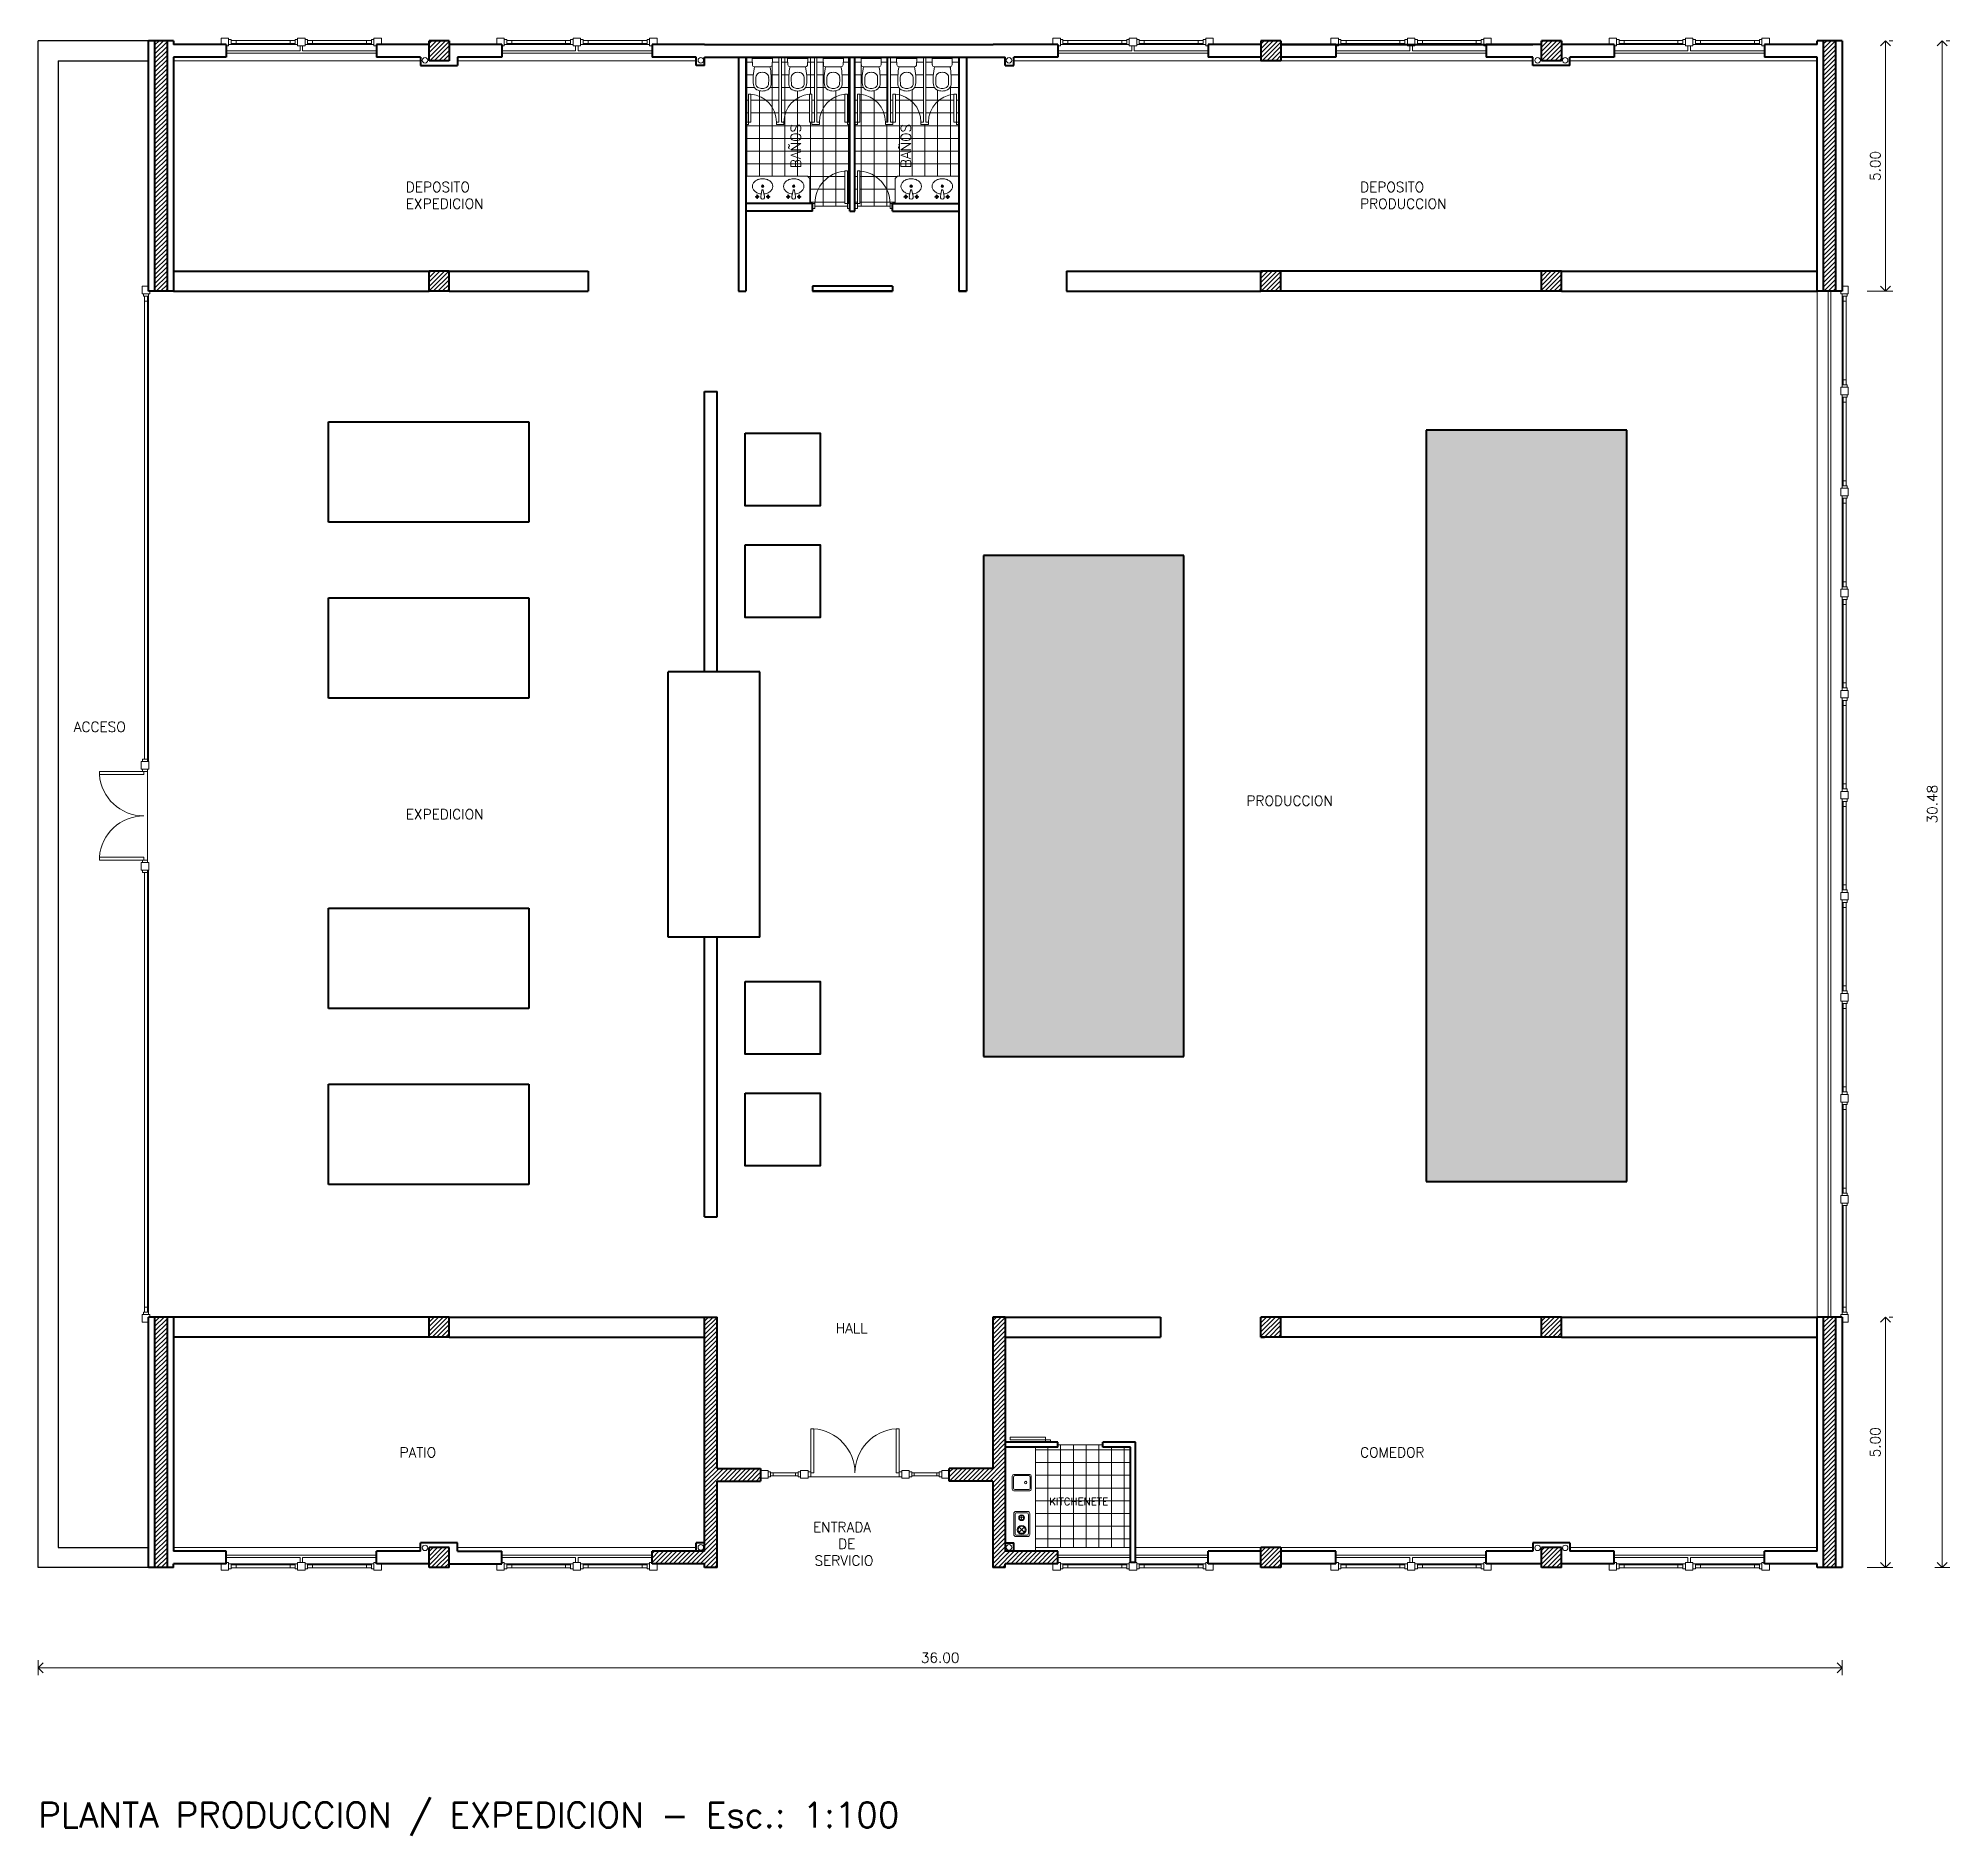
# Model space of a CAD drawing. Extents: x 1018 to 1366, y -109 to 186.
# Drawn here: x 1073.98 to 1112.13, y 149.74 to 185.62 of the extents above; entities that cross this region are included whole.
import ezdxf

# ---------------------------------------------------------------- set-up
doc = ezdxf.new("R2010")
doc.units = 0
doc.header["$LTSCALE"] = 0.5
doc.layers.get('0').update_dxf_attribs({"linetype": 'CONTINUOUS'})
doc.layers.get('Defpoints').update_dxf_attribs({"linetype": 'CONTINUOUS'})
for name, color, linetype, lineweight in [('Acotaciones', 9, 'CONTINUOUS', 9), ('Carpintería', 55, 'CONTINUOUS', 20), ('Detalles .05', 243, 'CONTINUOUS', 5), ('Detalles 01', 8, 'CONTINUOUS', 9), ('Equipamiento fijo', 31, 'CONTINUOUS', 13), ('Equipamiento movil', 33, 'CONTINUOUS', 9), ('Muros corte', 7, 'CONTINUOUS', 40), ('Muros vista', 253, 'CONTINUOUS', 25), ('Punta 015', 64, 'CONTINUOUS', 13), ('Punta 02', 11, 'CONTINUOUS', 20), ('Punta 05', 52, 'CONTINUOUS', 50), ('Tratamiento pisos', 251, 'CONTINUOUS', 9), ('Vidrios', 147, 'CONTINUOUS', 13)]:
    doc.layers.add(name, color=color, linetype=linetype, lineweight=lineweight)
doc.styles.add('Texto 1.5 mm', font='simplex.shx', dxfattribs={"height": 0.15})
doc.styles.add('Texto 2 mm', font='simplex.shx', dxfattribs={"height": 0.2})
doc.styles.add('Texto 5 mm', font='simplex.shx', dxfattribs={"height": 0.5})
doc.dimstyles.new('Segunda línea', dxfattribs={"dimscale": 0, "dimtxt": 0.2, "dimasz": 0.2, "dimexe": 0.15, "dimexo": 0.5, "dimgap": 0.1, "dimtad": 1, "dimzin": 4, "dimdsep": 46, "dimtxsty": 'Texto 2 mm', "dimblk": 'OPEN90', "dimcen": 2.5, "dimclrd": 256, "dimclre": 256, "dimclrt": 256, "dimadec": 0, "dimazin": 0, "dimtfac": 1, "dimtmove": 2, "dimatfit": 3, "dimldrblk": 'OPEN90', "dimfxl": 1, "dimtolj": 1, "dimtzin": 0, "dimlwd": -1, "dimlwe": -1, "dimarcsym": 0})
pattern_1 = [(90, (1211.31088, -927.37866), (-0.254, 2e-17), []), (180, (1211.31088, -927.37866), (-3e-17, -0.254), [])]
pattern_2 = [(45, (-16.86487, 57.36186), (-0.0449012806, 0.0449012806), [])]
pattern_3 = [(45, (-16.86487, 42.88686), (-0.0449012806, 0.0449012806), [])]

msp = doc.modelspace()

# ---------------------------------------------------------------- texts
at = {"layer": 'Punta 015', "insert": (1094.158, 156.334), "char_height": 0.15, "width": 1.38855, "attachment_point": 7, "style": 'Texto 1.5 mm'}
msp.add_mtext('KITCHENETE', dxfattribs=at)
at = {"layer": 'Punta 02', "char_height": 0.2, "width": 1.0557, "attachment_point": 1, "rotation": 90, "style": 'Texto 2 mm'}
for insert in [(1089.001, 183.024), (1091.199, 183.024)]:
    msp.add_mtext('BAÑOS', dxfattribs=dict(at, insert=insert))
at = {"layer": 'Punta 02', "char_height": 0.2, "style": 'Texto 2 mm'}
for s, insert, width, attachment_point in [('DEPOSITO EXPEDICION', (1081.318, 182.214), 1.29857, 7), ('DEPOSITO PRODUCCION', (1100.363, 182.214), 1.29857, 7), ('ACCESO', (1074.69, 171.972), 1.12363, 1), ('\\P EXPEDICION', (1081.318, 170.027), 1.29857, 7), ('\\P PRODUCCION', (1098.095, 170.298), 1.29857, 7), ('HALL', (1089.897, 159.772), 1.63057, 7), ('PATIO', (1081.193, 157.29), 1.29857, 7), ('COMEDOR', (1100.363, 157.29), 1.29857, 7), ('\\pi0.15338;ENTRADA     \\P\\pi0.65338;DE \\P\\pi0.18195;SERVICIO', (1089.292, 155.131), 1.63057, 7)]:
    msp.add_mtext(s, dxfattribs=dict(at, insert=insert, width=width, attachment_point=attachment_point))
at = {"layer": 'Punta 05', "insert": (1073.98, 150.405), "char_height": 0.5, "width": 20.42457, "attachment_point": 1, "style": 'Texto 5 mm'}
msp.add_mtext('PLANTA PRODUCCION / EXPEDICION - Esc.: 1:100', dxfattribs=at)

# ---------------------------------------------------------------- blocks, each defined once
blk = doc.blocks.new('Lavamanos')
at = {"layer": 'Equipamiento movil'}
for p, q in [((-0.118, -0.158), (-0.138, -0.154)), ((-0.118, -0.167), (-0.138, -0.171)), ((-0.114, -0.154), (-0.118, -0.133)), ((-0.114, -0.171), (-0.118, -0.192)), ((-0.105, -0.154), (-0.101, -0.133)), ((-0.105, -0.171), (-0.101, -0.192)), ((-0.101, -0.158), (-0.08, -0.154)), ((-0.101, -0.167), (-0.08, -0.171)), ((-0.015, -0.037), (-0.038, -0.156)), ((0.013, -0.037), (0.036, -0.156)), ((0.102, -0.158), (0.081, -0.154)), ((0.102, -0.167), (0.081, -0.171)), ((0.106, -0.154), (0.102, -0.133)), ((0.106, -0.171), (0.102, -0.192)), ((0.115, -0.154), (0.119, -0.133)), ((0.115, -0.171), (0.119, -0.192)), ((0.119, -0.158), (0.14, -0.154)), ((0.119, -0.167), (0.14, -0.171))]:
    blk.add_line(p, q, dxfattribs=at)
for centre, radius in [((-0.001, 0.048), 0.0249), ((-0.001, 0.048), 0.014), ((-0.109, -0.162), 0.00541), ((0.11, -0.162), 0.00541)]:
    blk.add_circle(centre, radius, dxfattribs=at)
for centre, radius, start, end in [((-0.09, 0.045), 0.115, 150.9639, 180), ((-0.09, 0.045), 0.115, 180, 209.0361), ((-0.047, 0.021), 0.164, 126.7285, 150.9639), ((-0.019, -0.016), 0.211, 107.1746, 126.7285), ((-0.001, -0.075), 0.272, 90, 107.1746), ((-0.001, -0.075), 0.272, 72.8254, 90), ((0.017, -0.016), 0.211, 53.2715, 72.8254), ((0.045, 0.021), 0.164, 29.0361, 53.2715), ((0.088, 0.045), 0.115, 0, 29.0361), ((0.088, 0.045), 0.115, 330.9639, 360), ((-0.047, 0.069), 0.164, 209.0361, 233.2715), ((-0.019, 0.106), 0.211, 233.2715, 252.8254), ((-0.136, -0.163), 0.00882, 105.2781, 254.7219), ((-0.109, -0.162), 0.0226, 108.6122, 162.265), ((-0.109, -0.162), 0.0226, 198.6122, 252.265), ((-0.109, -0.136), 0.00882, 15.2781, 164.7219), ((-0.109, -0.162), 0.00976, 119.0054, 153.1041), ((-0.109, -0.162), 0.00976, 209.0054, 243.1041), ((-0.109, -0.189), 0.00882, 195.2781, 344.7219), ((-0.117, -0.163), 0.00254, 349.6493, 12.8593), ((-0.109, -0.155), 0.00254, 259.6493, 282.8593), ((-0.109, -0.17), 0.00254, 79.6493, 102.8593), ((-0.109, -0.162), 0.00976, 29.0054, 63.1041), ((-0.109, -0.162), 0.00976, 299.0054, 333.1041), ((-0.101, -0.162), 0.00254, 169.6493, 192.8593), ((-0.109, -0.162), 0.0226, 18.6122, 72.265), ((-0.109, -0.162), 0.0226, 288.6122, 342.265), ((-0.001, 0.165), 0.272, 252.8254, 264.2829), ((-0.083, -0.162), 0.00882, 285.2781, 74.7219), ((-0.001, -0.171), 0.0398, 158.1761, 21.8239), ((-0.001, -0.035), 0.014, 352.3829, 187.2442), ((-0.001, 0.165), 0.272, 275.7171, 287.1746), ((0.084, -0.162), 0.00882, 105.2781, 254.7219), ((0.017, 0.106), 0.211, 287.1746, 306.7285), ((0.11, -0.162), 0.0226, 107.735, 161.3878), ((0.11, -0.162), 0.0226, 197.735, 251.3878), ((0.111, -0.136), 0.00882, 15.2781, 164.7219), ((0.11, -0.162), 0.00976, 116.8959, 150.9946), ((0.11, -0.162), 0.00976, 206.8959, 240.9946), ((0.11, -0.189), 0.00882, 195.2781, 344.7219), ((0.103, -0.162), 0.00254, 347.1407, 10.3507), ((0.111, -0.155), 0.00254, 257.1407, 280.3507), ((0.11, -0.17), 0.00254, 77.1407, 100.3507), ((0.11, -0.162), 0.00976, 26.8959, 60.9946), ((0.11, -0.162), 0.00976, 296.8959, 330.9946), ((0.118, -0.163), 0.00254, 167.1407, 190.3507), ((0.11, -0.162), 0.0226, 287.735, 341.3878), ((0.11, -0.162), 0.0226, 17.735, 71.3878), ((0.137, -0.163), 0.00882, 285.2781, 74.7219), ((0.045, 0.069), 0.164, 306.7285, 330.9639)]:
    blk.add_arc(centre, radius, start, end, dxfattribs=at)
blk = doc.blocks.new('inodoro')
at = {"layer": 'Equipamiento fijo'}
for p, q in [((-0.197, 0.127), (-0.202, 0.008)), ((0.194, 0), (-0.194, 0)), ((-0.157, 0.165), (0.157, 0.165)), ((0.197, 0.127), (0.202, 0.008))]:
    blk.add_line(p, q, dxfattribs=at)
for centre, radius, start, end in [((1.09, 0.422), 1.27, 175.4777, 191.6858), ((-0.051, 0.512), 0.125, 117.5857, 175.5072), ((1.095, 0.422), 1.224, 175.5072, 182.1425), ((-0.051, 0.512), 0.075, 117.5857, 175.5072), ((0, 0.415), 0.235, 90, 117.5857), ((0, 0.415), 0.185, 90, 117.5857), ((0, 0.415), 0.235, 62.4143, 90), ((0, 0.415), 0.185, 62.4143, 90), ((0.051, 0.512), 0.075, 4.4928, 62.4143), ((0.051, 0.512), 0.125, 4.4928, 62.4143), ((-1.095, 0.422), 1.224, 357.8575, 4.4928), ((-1.024, 0.418), 1.205, 347.8749, 4.9616), ((-0.194, 0.008), 0.00803, 177.6578, 269.7397), ((-0.157, 0.125), 0.04, 90, 177.3974), ((-0.028, 0.381), 0.101, 182.7072, 247.2321), ((-0.014, 0.396), 0.12, 243.7978, 262.0389), ((0, 0.483), 0.208, 261.594, 278.406), ((0.014, 0.396), 0.12, 277.9611, 296.2022), ((0.028, 0.381), 0.101, 292.7679, 357.2928), ((0.157, 0.125), 0.04, 2.6026, 90), ((0.195, 0.007), 0.00742, 265.6488, 0.2402), ((0.194, 0.008), 0.008, 355.889, 2.6026)]:
    blk.add_arc(centre, radius, start, end, dxfattribs=at)
blk = doc.blocks.new('_Open90')
at = {"color": 0, "linetype": 'ByBlock', "lineweight": -2}
for p, q in [((0, 0), (-1, 0)), ((-0.5, 0.5), (0, 0)), ((0, 0), (-0.5, -0.5))]:
    blk.add_line(p, q, dxfattribs=at)
blk = doc.blocks.new('*D274')
at = {"layer": 'Acotaciones', "transparency": 16777216}
for p, q in [((1073.981, 153.242), (1073.981, 152.942)), ((1074.181, 153.092), (1109.781, 153.092)), ((1109.981, 153.242), (1109.981, 152.942))]:
    blk.add_line(p, q, dxfattribs=at)
at = {"layer": 'Defpoints', "color": 0, "transparency": 16777216}
for p in [(1073.981, 153.742), (1109.981, 153.742), (1109.981, 153.092)]:
    blk.add_point(p, dxfattribs=at)
at = {"layer": 'Acotaciones', "transparency": 16777216, "xscale": 0.2, "yscale": 0.2, "zscale": 0.2, "rotation": 180}
blk.add_blockref('_Open90', (1073.981, 153.092), dxfattribs=at)
at = {"layer": 'Acotaciones', "transparency": 16777216, "xscale": 0.2, "yscale": 0.2, "zscale": 0.2}
blk.add_blockref('_Open90', (1109.981, 153.092), dxfattribs=at)
at = {"layer": 'Acotaciones', "transparency": 16777216, "insert": (1091.981, 153.292), "char_height": 0.2, "attachment_point": 5, "style": 'Texto 2 mm'}
blk.add_mtext('\\A1;36.00', dxfattribs=at)
blk = doc.blocks.new('*D275')
at = {"layer": 'Acotaciones', "transparency": 16777216}
for p, q in [((1112.059, 185.567), (1112.131, 185.567)), ((1111.981, 155.292), (1111.981, 185.367)), ((1111.831, 155.092), (1112.131, 155.092))]:
    blk.add_line(p, q, dxfattribs=at)
at = {"layer": 'Defpoints', "color": 0, "transparency": 16777216}
for p in [(1111.559, 185.567), (1111.981, 185.567), (1111.331, 155.092)]:
    blk.add_point(p, dxfattribs=at)
at = {"layer": 'Acotaciones', "transparency": 16777216, "xscale": 0.2, "yscale": 0.2, "zscale": 0.2}
for p, rotation in [((1111.981, 185.567), 90), ((1111.981, 155.092), 270)]:
    blk.add_blockref('_Open90', p, dxfattribs=dict(at, rotation=rotation))
at = {"layer": 'Acotaciones', "transparency": 16777216, "insert": (1111.781, 170.329), "char_height": 0.2, "attachment_point": 5, "rotation": 90, "style": 'Texto 2 mm'}
blk.add_mtext('\\A1;30.48', dxfattribs=at)
blk = doc.blocks.new('*D276')
at = {"layer": 'Acotaciones', "transparency": 16777216}
for p, q in [((1110.923, 185.567), (1110.995, 185.567)), ((1110.845, 180.767), (1110.845, 185.367)), ((1110.481, 180.567), (1110.995, 180.567))]:
    blk.add_line(p, q, dxfattribs=at)
at = {"layer": 'Defpoints', "color": 0, "transparency": 16777216}
for p in [(1110.423, 185.567), (1110.845, 185.567), (1109.981, 180.567)]:
    blk.add_point(p, dxfattribs=at)
at = {"layer": 'Acotaciones', "transparency": 16777216, "xscale": 0.2, "yscale": 0.2, "zscale": 0.2}
for p, rotation in [((1110.845, 185.567), 90), ((1110.845, 180.567), 270)]:
    blk.add_blockref('_Open90', p, dxfattribs=dict(at, rotation=rotation))
at = {"layer": 'Acotaciones', "transparency": 16777216, "insert": (1110.645, 183.067), "char_height": 0.2, "attachment_point": 5, "rotation": 90, "style": 'Texto 2 mm'}
blk.add_mtext('\\A1;5.00', dxfattribs=at)
blk = doc.blocks.new('*D277')
at = {"layer": 'Acotaciones', "transparency": 16777216}
for p, q in [((1110.845, 155.292), (1110.845, 159.892)), ((1110.923, 160.092), (1110.995, 160.092)), ((1110.481, 155.092), (1110.995, 155.092))]:
    blk.add_line(p, q, dxfattribs=at)
at = {"layer": 'Defpoints', "color": 0, "transparency": 16777216}
for p in [(1110.423, 160.092), (1110.845, 160.092), (1109.981, 155.092)]:
    blk.add_point(p, dxfattribs=at)
at = {"layer": 'Acotaciones', "transparency": 16777216, "xscale": 0.2, "yscale": 0.2, "zscale": 0.2}
for p, rotation in [((1110.845, 160.092), 90), ((1110.845, 155.092), 270)]:
    blk.add_blockref('_Open90', p, dxfattribs=dict(at, rotation=rotation))
at = {"layer": 'Acotaciones', "transparency": 16777216, "insert": (1110.645, 157.592), "char_height": 0.2, "attachment_point": 5, "rotation": 90, "style": 'Texto 2 mm'}
blk.add_mtext('\\A1;5.00', dxfattribs=at)

# ---------------------------------------------------------------- dimensions: what is measured, and where the dimension line sits
at = {"layer": 'Acotaciones'}
for base, p1, p2, picture, middle in [((1110.845, 185.567), (1109.981, 180.567), (1110.423, 185.567), '*D276', (1110.645, 183.067)), ((1111.980763442, 185.566975395), (1111.330763442, 155.091975395), (1111.55882583, 185.566975395), '*D275', (1111.780763442, 170.329475395)), ((1110.845, 160.092), (1109.981, 155.092), (1110.423, 160.092), '*D277', (1110.645, 157.592))]:
    dim = msp.add_linear_dim(base=base, p1=p1, p2=p2, angle=90, dimstyle='Segunda línea', override={"dimscale": 1}, dxfattribs=at)
    dim.commit()
    dim.dimension.update_dxf_attribs({"geometry": picture, "text_midpoint": middle})
dim = msp.add_linear_dim(base=(1109.981, 153.092), p1=(1073.981, 153.742), p2=(1109.981, 153.742), dimstyle='Segunda línea', override={"dimscale": 1}, dxfattribs=at)
dim.commit()
dim.dimension.update_dxf_attribs({"geometry": '*D274', "text_midpoint": (1091.981, 153.292)})

# ---------------------------------------------------------------- hatches: boundary and pattern name
at = {"layer": 'Detalles 01'}
h = msp.add_hatch(dxfattribs=at)
h.set_pattern_fill('ANSI31', color=256, scale=0.02, style=0)
h.set_pattern_definition([(45, (-19.684643, 10.14418), (-0.0449012806, 0.0449012806), [])])
h.paths.add_polyline_path([(1076.551, 185.567), (1076.311, 185.567), (1076.311, 180.567), (1076.551, 180.567)])
h = msp.add_hatch(dxfattribs=at)
h.set_pattern_fill('ANSI31', color=256, scale=0.02, style=0)
h.set_pattern_definition(pattern_2)
h.paths.add_polyline_path([(1081.781, 185.567), (1081.781, 185.167), (1082.181, 185.167), (1082.181, 185.567)])
h = msp.add_hatch(dxfattribs=at)
h.set_pattern_fill('ANSI31', color=256, scale=0.02, style=0)
h.set_pattern_definition(pattern_2)
h.paths.add_polyline_path([(1098.381, 185.167), (1098.781, 185.167), (1098.781, 185.567), (1098.381, 185.567)])
h = msp.add_hatch(dxfattribs=at)
h.set_pattern_fill('ANSI31', color=256, scale=0.02, style=0)
h.set_pattern_definition(pattern_2)
h.paths.add_polyline_path([(1104.381, 185.567), (1103.981, 185.567), (1103.981, 185.167), (1104.381, 185.167)])
h = msp.add_hatch(dxfattribs=at)
h.set_pattern_fill('ANSI31', color=256, scale=0.02, style=0)
h.set_pattern_definition(pattern_2)
h.paths.add_polyline_path([(1109.611, 180.567), (1109.851, 180.567), (1109.851, 185.567), (1109.611, 185.567)])
h = msp.add_hatch(dxfattribs=at)
h.set_pattern_fill('ANSI31', color=256, scale=0.02, style=0)
h.set_pattern_definition(pattern_2)
h.paths.add_polyline_path([(1081.781, 180.567), (1082.181, 180.567), (1082.181, 180.967), (1081.781, 180.967)])
h = msp.add_hatch(dxfattribs=at)
h.set_pattern_fill('ANSI31', color=256, scale=0.02, style=0)
h.set_pattern_definition(pattern_2)
h.paths.add_polyline_path([(1098.781, 180.567), (1098.781, 180.967), (1098.381, 180.967), (1098.381, 180.567)])
h = msp.add_hatch(dxfattribs=at)
h.set_pattern_fill('ANSI31', color=256, scale=0.02, style=0)
h.set_pattern_definition(pattern_2)
h.paths.add_polyline_path([(1103.981, 180.567), (1104.381, 180.567), (1104.381, 180.967), (1103.981, 180.967)])
h = msp.add_hatch(dxfattribs=at)
h.set_pattern_fill('ANSI31', color=256, scale=0.02, style=0)
h.set_pattern_definition(pattern_3)
h.paths.add_polyline_path([(1076.551, 160.092), (1076.311, 160.092), (1076.311, 155.092), (1076.551, 155.092)])
h = msp.add_hatch(dxfattribs=at)
h.set_pattern_fill('ANSI31', color=256, scale=0.02, style=0)
h.set_pattern_definition(pattern_3)
h.paths.add_polyline_path([(1082.181, 159.692), (1082.181, 160.092), (1081.781, 160.092), (1081.781, 159.692)])
h = msp.add_hatch(dxfattribs=at)
h.set_pattern_fill('ANSI31,_O', color=256, scale=0.02)
h.set_pattern_definition(pattern_3)
h.paths.add_polyline_path([(1088.397, 156.817), (1088.397, 157.067), (1087.531, 157.067), (1087.531, 160.092), (1087.281, 160.092), (1087.281, 155.417), (1086.231, 155.417), (1086.231, 155.167), (1087.281, 155.167), (1087.281, 155.092), (1087.531, 155.092), (1087.531, 156.817)])
h = msp.add_hatch(dxfattribs=at)
h.set_pattern_fill('ANSI31,_O', color=256, scale=0.02)
h.set_pattern_definition(pattern_3)
h.paths.add_polyline_path([(1092.164, 157.067), (1092.164, 156.817), (1093.031, 156.817), (1093.031, 155.092), (1093.281, 155.092), (1093.281, 155.167), (1094.331, 155.167), (1094.331, 155.417), (1093.281, 155.417), (1093.281, 160.092), (1093.031, 160.092), (1093.031, 157.067)])
h = msp.add_hatch(dxfattribs=at)
h.set_pattern_fill('ANSI31', color=256, scale=0.02, style=0)
h.set_pattern_definition(pattern_3)
h.paths.add_polyline_path([(1098.381, 160.092), (1098.381, 159.692), (1098.781, 159.692), (1098.781, 160.092)])
h = msp.add_hatch(dxfattribs=at)
h.set_pattern_fill('ANSI31', color=256, scale=0.02, style=0)
h.set_pattern_definition(pattern_3)
h.paths.add_polyline_path([(1103.981, 160.092), (1103.981, 159.692), (1104.381, 159.692), (1104.381, 160.092)])
h = msp.add_hatch(dxfattribs=at)
h.set_pattern_fill('ANSI31', color=256, scale=0.02, style=0)
h.set_pattern_definition(pattern_3)
h.paths.add_polyline_path([(1109.851, 160.092), (1109.611, 160.092), (1109.611, 155.092), (1109.851, 155.092)])
h = msp.add_hatch(dxfattribs=at)
h.set_pattern_fill('ANSI31', color=256, scale=0.02, style=0)
h.set_pattern_definition(pattern_3)
h.paths.add_polyline_path([(1082.181, 155.492), (1081.781, 155.492), (1081.781, 155.092), (1082.181, 155.092)])
h = msp.add_hatch(dxfattribs=at)
h.set_pattern_fill('ANSI31', color=256, scale=0.02, style=0)
h.set_pattern_definition(pattern_3)
h.paths.add_polyline_path([(1098.781, 155.092), (1098.781, 155.492), (1098.381, 155.492), (1098.381, 155.092)])
h = msp.add_hatch(dxfattribs=at)
h.set_pattern_fill('ANSI31', color=256, scale=0.02, style=0)
h.set_pattern_definition(pattern_3)
h.paths.add_polyline_path([(1103.981, 155.092), (1104.381, 155.092), (1104.381, 155.492), (1103.981, 155.492)])
at = {"layer": 'Tratamiento pisos'}
h = msp.add_hatch(dxfattribs=at)
h.set_pattern_fill('NET,_O', color=256, scale=0.08, angle=90)
h.set_pattern_definition(pattern_1)
h.paths.add_polyline_path([(1088.106, 185.242), (1088.106, 183.942), (1088.156, 183.942), (1088.156, 184.5), (1088.206, 184.5, -0.385126), (1088.714, 183.942), (1088.764, 183.942), (1088.764, 185.242)])
h.paths.add_polyline_path([(1088.539, 184.589, -0.12095), (1088.43, 184.562, -0.12095), (1088.321, 184.589, -0.258252), (1088.254, 184.69, -0.070839), (1088.277, 185.047), (1088.273, 185.047, -0.400971), (1088.233, 185.085), (1088.228, 185.204, -0.430271), (1088.236, 185.212), (1088.624, 185.212, -0.437884), (1088.632, 185.205, -0.029302), (1088.632, 185.204), (1088.627, 185.085, -0.400971), (1088.587, 185.047), (1088.584, 185.047, -0.074693), (1088.606, 184.69, -0.258252)], flags=16)
h.paths.add_polyline_path([(1088.516, 184.633, -0.12095), (1088.43, 184.612, -0.12095), (1088.344, 184.633, -0.258252), (1088.304, 184.694, -0.028516), (1088.301, 184.833, -0.295056), (1088.363, 184.924, -0.07976), (1088.4, 184.935, -0.073488), (1088.461, 184.935, -0.07976), (1088.497, 184.924, -0.295056), (1088.559, 184.833, -0.028516), (1088.556, 184.694, -0.258252)], flags=0)
h = msp.add_hatch(dxfattribs=at)
h.set_pattern_fill('NET,_O', color=256, scale=0.08, angle=90)
h.set_pattern_definition(pattern_1)
h.paths.add_polyline_path([(1088.814, 185.242), (1088.814, 183.942), (1088.864, 183.942, -0.385126), (1089.372, 184.5), (1089.422, 184.5), (1089.422, 183.942), (1089.472, 183.942), (1089.472, 185.242)])
h.paths.add_polyline_path([(1089.03, 184.589, -0.258252), (1088.963, 184.69, -0.070839), (1088.985, 185.047), (1088.982, 185.047, -0.400971), (1088.942, 185.085), (1088.936, 185.204, -0.430271), (1088.944, 185.212), (1089.333, 185.212, -0.437884), (1089.341, 185.205, -0.029302), (1089.341, 185.204), (1089.335, 185.085, -0.400971), (1089.295, 185.047), (1089.292, 185.047, -0.074693), (1089.314, 184.69, -0.258252), (1089.248, 184.589, -0.12095), (1089.139, 184.562, -0.12095)], flags=16)
h.paths.add_polyline_path([(1089.053, 184.633, -0.258252), (1089.013, 184.694, -0.028516), (1089.01, 184.833, -0.295056), (1089.072, 184.924, -0.07976), (1089.108, 184.935, -0.073488), (1089.169, 184.935, -0.07976), (1089.205, 184.924, -0.295056), (1089.267, 184.833, -0.028516), (1089.264, 184.694, -0.258252), (1089.224, 184.633, -0.12095), (1089.139, 184.612, -0.12095)], flags=0)
h = msp.add_hatch(dxfattribs=at)
h.set_pattern_fill('NET,_O', color=256, scale=0.08, angle=90)
h.set_pattern_definition(pattern_1)
h.paths.add_polyline_path([(1089.522, 185.242), (1089.522, 183.942), (1089.572, 183.942, -0.385126), (1090.081, 184.5), (1090.131, 184.5), (1090.131, 183.942), (1090.181, 183.942), (1090.181, 185.242)])
h.paths.add_polyline_path([(1089.671, 184.69, -0.070839), (1089.693, 185.047), (1089.69, 185.047, -0.400971), (1089.65, 185.085), (1089.645, 185.204, -0.430271), (1089.653, 185.212), (1090.041, 185.212, -0.437884), (1090.049, 185.205, -0.029302), (1090.049, 185.204), (1090.044, 185.085, -0.400971), (1090.004, 185.047), (1090, 185.047, -0.074693), (1090.023, 184.69, -0.258252), (1089.956, 184.589, -0.12095), (1089.847, 184.562, -0.12095), (1089.738, 184.589, -0.258252)], flags=16)
h.paths.add_polyline_path([(1089.721, 184.694, -0.028516), (1089.718, 184.833, -0.295056), (1089.78, 184.924, -0.07976), (1089.816, 184.935, -0.073488), (1089.877, 184.935, -0.07976), (1089.914, 184.924, -0.295056), (1089.976, 184.833, -0.028516), (1089.973, 184.694, -0.258252), (1089.933, 184.633, -0.12095), (1089.847, 184.612, -0.12095), (1089.761, 184.633, -0.258252)], flags=0)
h = msp.add_hatch(dxfattribs=at)
h.set_pattern_fill('NET,_O', color=256, scale=0.08, angle=90)
h.set_pattern_definition(pattern_1)
h.paths.add_polyline_path([(1090.281, 185.242), (1090.281, 183.942), (1090.331, 183.942), (1090.331, 184.5), (1090.381, 184.5, -0.385126), (1090.889, 183.942), (1090.939, 183.942), (1090.939, 185.242)])
h.paths.add_polyline_path([(1090.429, 184.69, -0.070839), (1090.452, 185.047), (1090.448, 185.047, -0.400971), (1090.408, 185.085), (1090.403, 185.204, -0.430271), (1090.411, 185.212), (1090.799, 185.212, -0.437884), (1090.807, 185.205, -0.029302), (1090.807, 185.204), (1090.802, 185.085, -0.400971), (1090.762, 185.047), (1090.759, 185.047, -0.074693), (1090.781, 184.69, -0.258252), (1090.714, 184.589, -0.12095), (1090.605, 184.562, -0.12095), (1090.496, 184.589, -0.258252)], flags=16)
h.paths.add_polyline_path([(1090.479, 184.694, -0.028516), (1090.476, 184.833, -0.295056), (1090.538, 184.924, -0.07976), (1090.575, 184.935, -0.073488), (1090.636, 184.935, -0.07976), (1090.672, 184.924, -0.295056), (1090.734, 184.833, -0.028516), (1090.731, 184.694, -0.258252), (1090.691, 184.633, -0.12095), (1090.605, 184.612, -0.12095), (1090.519, 184.633, -0.258252)], flags=0)
h = msp.add_hatch(dxfattribs=at)
h.set_pattern_fill('NET,_O', color=256, scale=0.08, angle=90)
h.set_pattern_definition(pattern_1)
h.paths.add_polyline_path([(1091.106, 185.242), (1091.106, 184.498, -0.376596), (1091.597, 183.942), (1091.647, 183.942), (1091.647, 185.242)])
h.paths.add_polyline_path([(1091.423, 184.589, -0.12095), (1091.314, 184.562, -0.12095), (1091.205, 184.589, -0.258252), (1091.138, 184.69, -0.070839), (1091.16, 185.047), (1091.157, 185.047, -0.400971), (1091.117, 185.085), (1091.111, 185.204, -0.430271), (1091.119, 185.212), (1091.508, 185.212, -0.437884), (1091.516, 185.205, -0.029302), (1091.516, 185.204), (1091.51, 185.085, -0.400971), (1091.47, 185.047), (1091.467, 185.047, -0.074693), (1091.489, 184.69, -0.258252)], flags=16)
h.paths.add_polyline_path([(1091.399, 184.633, -0.12095), (1091.314, 184.612, -0.12095), (1091.228, 184.633, -0.258252), (1091.188, 184.694, -0.028516), (1091.185, 184.833, -0.295056), (1091.247, 184.924, -0.07976), (1091.283, 184.935, -0.073488), (1091.344, 184.935, -0.07976), (1091.38, 184.924, -0.295056), (1091.442, 184.833, -0.028516), (1091.439, 184.694, -0.258252)], flags=0)
h.paths.add_polyline_path([(1090.989, 185.242), (1090.989, 183.942), (1091.039, 183.942), (1091.039, 184.5), (1091.089, 184.5, -0.00745), (1091.106, 184.498), (1091.106, 185.242)])
h = msp.add_hatch(dxfattribs=at)
h.set_pattern_fill('NET,_O', color=256, scale=0.08, angle=90)
h.set_pattern_definition(pattern_1)
h.paths.add_polyline_path([(1091.697, 185.242), (1091.697, 183.942), (1091.747, 183.942, -0.385126), (1092.256, 184.5), (1092.306, 184.5), (1092.306, 183.942), (1092.356, 183.942), (1092.356, 185.242)])
h.paths.add_polyline_path([(1091.846, 184.69, -0.070839), (1091.868, 185.047), (1091.865, 185.047, -0.400971), (1091.825, 185.085), (1091.82, 185.204, -0.430271), (1091.828, 185.212), (1092.216, 185.212, -0.437884), (1092.224, 185.205, -0.029302), (1092.224, 185.204), (1092.219, 185.085, -0.400971), (1092.179, 185.047), (1092.175, 185.047, -0.074693), (1092.198, 184.69, -0.258252), (1092.131, 184.589, -0.12095), (1092.022, 184.562, -0.12095), (1091.913, 184.589, -0.258252)], flags=16)
h.paths.add_polyline_path([(1091.896, 184.694, -0.028516), (1091.893, 184.833, -0.295056), (1091.955, 184.924, -0.07976), (1091.991, 184.935, -0.073488), (1092.052, 184.935, -0.07976), (1092.089, 184.924, -0.295056), (1092.151, 184.833, -0.028516), (1092.148, 184.694, -0.258252), (1092.108, 184.633, -0.12095), (1092.022, 184.612, -0.12095), (1091.936, 184.633, -0.258252)], flags=0)
h = msp.add_hatch(dxfattribs=at)
h.set_pattern_fill('NET,_O', color=256, scale=0.08, angle=90)
h.set_pattern_definition(pattern_1)
h.paths.add_polyline_path([(1088.864, 183.942), (1088.864, 183.892), (1088.714, 183.892), (1088.714, 183.942, 0.385126), (1088.206, 184.5), (1088.206, 183.942), (1088.156, 183.942), (1088.156, 183.892), (1088.106, 183.892), (1088.106, 182.867), (1089.331, 182.867), (1089.381, 182.817), (1089.381, 182.317), (1089.431, 182.317), (1089.481, 182.317, -0.389604), (1090.081, 182.967), (1090.131, 182.967), (1090.131, 182.317), (1090.181, 182.317), (1090.181, 183.892), (1090.131, 183.892), (1090.131, 183.942), (1090.081, 183.942), (1090.081, 184.5, 0.385126), (1089.572, 183.942), (1089.572, 183.892), (1089.422, 183.892), (1089.422, 183.942), (1089.372, 183.942), (1089.372, 184.5, 0.385295)])
h.paths.add_polyline_path([(1089.481, 182.317), (1089.481, 182.267), (1090.131, 182.267), (1090.131, 182.317), (1090.081, 182.317), (1090.081, 182.967, 0.389604)])
h.paths.add_polyline_path([(1090.381, 182.967), (1090.381, 182.317), (1090.331, 182.317), (1090.331, 182.267), (1090.981, 182.267), (1090.981, 182.317, 0.389604)])
h.paths.add_polyline_path([(1090.381, 184.5), (1090.381, 183.942), (1090.331, 183.942), (1090.331, 183.892), (1090.281, 183.892), (1090.281, 182.317), (1090.331, 182.317), (1090.331, 182.967), (1090.381, 182.967, -0.389604), (1090.981, 182.317), (1091.031, 182.317), (1091.081, 182.317), (1091.081, 182.817), (1091.106, 182.842), (1091.106, 184.498, 0.00745), (1091.089, 184.5), (1091.089, 183.942), (1091.039, 183.942), (1091.039, 183.892), (1090.889, 183.892), (1090.889, 183.942, 0.385126)])
h.paths.add_polyline_path([(1091.106, 184.498), (1091.106, 182.842), (1091.131, 182.867), (1092.356, 182.867), (1092.356, 183.892), (1092.306, 183.892), (1092.306, 183.942), (1092.256, 183.942), (1092.256, 184.5, 0.385126), (1091.747, 183.942), (1091.747, 183.892), (1091.597, 183.892), (1091.597, 183.942, 0.376763)])
h = msp.add_hatch(dxfattribs=at)
h.set_pattern_fill('NET,_I', color=256, scale=0.08, angle=-90, style=2)
h.set_pattern_definition([(270, (-16.86487, 42.88686), (0.254, -4e-17), []), (0, (-16.86487, 42.88686), (6e-17, 0.254), [])])
h.paths.add_polyline_path([(1094.331, 157.542), (1094.331, 157.492), (1093.881, 157.492), (1093.881, 155.492), (1095.756, 155.492), (1095.781, 155.492), (1095.781, 157.492), (1095.231, 157.492), (1095.231, 157.542)])
at = {"layer": 'Vidrios'}
h = msp.add_hatch(color=252, dxfattribs=at)
h.dxf.hatch_style = 1
h.paths.add_polyline_path([(1101.684, 162.795), (1105.684, 162.795), (1105.684, 177.795), (1101.684, 177.795)])
h.paths.add_polyline_path([(1096.845, 175.295), (1092.845, 175.295), (1092.845, 165.295), (1096.845, 165.295)])

# ---------------------------------------------------------------- linework, layer by layer
at = {"layer": 'Carpintería'}
for p, q in [((1077.781, 185.617), (1077.631, 185.617)), ((1077.631, 185.617), (1077.631, 185.492)), ((1077.781, 185.467), (1077.731, 185.467)), ((1077.781, 185.617), (1077.781, 185.467)), ((1077.781, 185.592), (1077.831, 185.592)), ((1077.831, 185.492), (1077.781, 185.492)), ((1077.831, 185.592), (1077.831, 185.492)), ((1077.831, 185.572), (1079.106, 185.572)), ((1077.831, 185.512), (1079.106, 185.512)), ((1077.931, 185.572), (1077.931, 185.512)), ((1079.006, 185.572), (1079.006, 185.512)), ((1079.156, 185.592), (1079.106, 185.592)), ((1079.106, 185.492), (1079.106, 185.592)), ((1079.106, 185.492), (1079.156, 185.492)), ((1079.306, 185.617), (1079.156, 185.617)), ((1079.156, 185.617), (1079.156, 185.467)), ((1079.306, 185.467), (1079.156, 185.467)), ((1079.306, 185.617), (1079.306, 185.467)), ((1079.306, 185.592), (1079.356, 185.592)), ((1079.356, 185.492), (1079.306, 185.492)), ((1079.356, 185.592), (1079.356, 185.492)), ((1079.356, 185.572), (1080.631, 185.572)), ((1079.356, 185.512), (1080.631, 185.512)), ((1079.456, 185.572), (1079.456, 185.512)), ((1080.531, 185.572), (1080.531, 185.512)), ((1080.631, 185.592), (1080.631, 185.492)), ((1080.681, 185.592), (1080.631, 185.592)), ((1080.631, 185.492), (1080.681, 185.492)), ((1080.681, 185.617), (1080.681, 185.467)), ((1080.681, 185.617), (1080.831, 185.617)), ((1080.681, 185.467), (1080.731, 185.467)), ((1080.831, 185.617), (1080.831, 185.492)), ((1083.281, 185.617), (1083.131, 185.617)), ((1083.131, 185.617), (1083.131, 185.492)), ((1083.281, 185.467), (1083.231, 185.467)), ((1083.281, 185.617), (1083.281, 185.467)), ((1083.281, 185.592), (1083.331, 185.592)), ((1083.331, 185.492), (1083.281, 185.492)), ((1083.331, 185.592), (1083.331, 185.492)), ((1083.331, 185.572), (1084.606, 185.572)), ((1083.331, 185.512), (1084.606, 185.512)), ((1083.431, 185.572), (1083.431, 185.512)), ((1084.506, 185.572), (1084.506, 185.512)), ((1084.656, 185.592), (1084.606, 185.592)), ((1084.606, 185.492), (1084.606, 185.592)), ((1084.606, 185.492), (1084.656, 185.492)), ((1084.806, 185.617), (1084.656, 185.617)), ((1084.656, 185.617), (1084.656, 185.467)), ((1084.806, 185.467), (1084.656, 185.467)), ((1084.806, 185.617), (1084.806, 185.467)), ((1084.806, 185.592), (1084.856, 185.592)), ((1084.856, 185.492), (1084.806, 185.492)), ((1084.856, 185.592), (1084.856, 185.492)), ((1084.856, 185.572), (1086.131, 185.572)), ((1084.856, 185.512), (1086.131, 185.512)), ((1084.956, 185.572), (1084.956, 185.512)), ((1086.031, 185.572), (1086.031, 185.512)), ((1086.131, 185.592), (1086.131, 185.492)), ((1086.181, 185.592), (1086.131, 185.592)), ((1086.131, 185.492), (1086.181, 185.492)), ((1086.181, 185.617), (1086.181, 185.467)), ((1086.181, 185.617), (1086.331, 185.617)), ((1086.181, 185.467), (1086.231, 185.467)), ((1086.331, 185.617), (1086.331, 185.492)), ((1094.381, 185.617), (1094.231, 185.617)), ((1094.231, 185.617), (1094.231, 185.492)), ((1094.381, 185.467), (1094.331, 185.467)), ((1094.381, 185.617), (1094.381, 185.467)), ((1094.381, 185.592), (1094.431, 185.592)), ((1094.431, 185.492), (1094.381, 185.492)), ((1094.431, 185.592), (1094.431, 185.492)), ((1094.431, 185.572), (1095.706, 185.572)), ((1094.431, 185.512), (1095.706, 185.512)), ((1094.531, 185.572), (1094.531, 185.512)), ((1095.606, 185.572), (1095.606, 185.512)), ((1095.756, 185.592), (1095.706, 185.592)), ((1095.706, 185.492), (1095.706, 185.592)), ((1095.706, 185.492), (1095.756, 185.492)), ((1095.906, 185.617), (1095.756, 185.617)), ((1095.756, 185.617), (1095.756, 185.467)), ((1095.906, 185.467), (1095.756, 185.467)), ((1095.906, 185.617), (1095.906, 185.467)), ((1095.906, 185.592), (1095.956, 185.592)), ((1095.956, 185.492), (1095.906, 185.492)), ((1095.956, 185.592), (1095.956, 185.492)), ((1095.956, 185.572), (1097.231, 185.572)), ((1095.956, 185.512), (1097.231, 185.512)), ((1096.056, 185.572), (1096.056, 185.512)), ((1097.131, 185.572), (1097.131, 185.512)), ((1097.231, 185.592), (1097.231, 185.492)), ((1097.281, 185.592), (1097.231, 185.592)), ((1097.231, 185.492), (1097.281, 185.492)), ((1097.281, 185.617), (1097.281, 185.467)), ((1097.281, 185.617), (1097.431, 185.617)), ((1097.281, 185.467), (1097.331, 185.467)), ((1097.431, 185.617), (1097.431, 185.492)), ((1099.931, 185.617), (1099.781, 185.617)), ((1099.781, 185.617), (1099.781, 185.492)), ((1099.931, 185.467), (1099.881, 185.467)), ((1099.931, 185.617), (1099.931, 185.467)), ((1099.931, 185.592), (1099.981, 185.592)), ((1099.981, 185.492), (1099.931, 185.492)), ((1099.981, 185.592), (1099.981, 185.492)), ((1099.981, 185.572), (1101.256, 185.572)), ((1099.981, 185.512), (1101.256, 185.512)), ((1100.081, 185.572), (1100.081, 185.512)), ((1101.156, 185.572), (1101.156, 185.512)), ((1101.306, 185.592), (1101.256, 185.592)), ((1101.256, 185.492), (1101.256, 185.592)), ((1101.256, 185.492), (1101.306, 185.492)), ((1101.456, 185.617), (1101.306, 185.617)), ((1101.306, 185.617), (1101.306, 185.467)), ((1101.456, 185.467), (1101.306, 185.467)), ((1101.456, 185.617), (1101.456, 185.467)), ((1101.456, 185.592), (1101.506, 185.592)), ((1101.506, 185.492), (1101.456, 185.492)), ((1101.506, 185.592), (1101.506, 185.492)), ((1101.506, 185.572), (1102.781, 185.572)), ((1101.506, 185.512), (1102.781, 185.512)), ((1101.606, 185.572), (1101.606, 185.512)), ((1102.681, 185.572), (1102.681, 185.512)), ((1102.781, 185.592), (1102.781, 185.492)), ((1102.831, 185.592), (1102.781, 185.592)), ((1102.781, 185.492), (1102.831, 185.492)), ((1102.831, 185.617), (1102.831, 185.467)), ((1102.831, 185.617), (1102.981, 185.617)), ((1102.831, 185.467), (1102.881, 185.467)), ((1102.981, 185.617), (1102.981, 185.492)), ((1105.481, 185.617), (1105.331, 185.617)), ((1105.331, 185.617), (1105.331, 185.492)), ((1105.481, 185.467), (1105.431, 185.467)), ((1105.481, 185.617), (1105.481, 185.467)), ((1105.481, 185.592), (1105.531, 185.592)), ((1105.531, 185.492), (1105.481, 185.492)), ((1105.531, 185.592), (1105.531, 185.492)), ((1105.531, 185.572), (1106.806, 185.572)), ((1105.531, 185.512), (1106.806, 185.512)), ((1105.631, 185.572), (1105.631, 185.512)), ((1106.706, 185.572), (1106.706, 185.512)), ((1106.856, 185.592), (1106.806, 185.592)), ((1106.806, 185.492), (1106.806, 185.592)), ((1106.806, 185.492), (1106.856, 185.492)), ((1107.006, 185.617), (1106.856, 185.617)), ((1106.856, 185.617), (1106.856, 185.467)), ((1107.006, 185.467), (1106.856, 185.467)), ((1107.006, 185.617), (1107.006, 185.467)), ((1107.006, 185.592), (1107.056, 185.592)), ((1107.056, 185.492), (1107.006, 185.492)), ((1107.056, 185.592), (1107.056, 185.492)), ((1107.056, 185.572), (1108.331, 185.572)), ((1107.056, 185.512), (1108.331, 185.512)), ((1107.156, 185.572), (1107.156, 185.512)), ((1108.231, 185.572), (1108.231, 185.512)), ((1108.331, 185.592), (1108.331, 185.492)), ((1108.381, 185.592), (1108.331, 185.592)), ((1108.331, 185.492), (1108.381, 185.492)), ((1108.381, 185.617), (1108.381, 185.467)), ((1108.381, 185.617), (1108.531, 185.617)), ((1108.381, 185.467), (1108.431, 185.467)), ((1108.531, 185.617), (1108.531, 185.492)), ((1088.764, 185.242), (1088.764, 183.942)), ((1088.814, 185.242), (1088.814, 183.942)), ((1089.472, 183.942), (1089.472, 185.242)), ((1089.522, 183.942), (1089.522, 185.242)), ((1090.939, 183.942), (1090.939, 185.242)), ((1090.989, 183.942), (1090.989, 185.242)), ((1091.647, 185.242), (1091.647, 183.942)), ((1091.697, 185.242), (1091.697, 183.942)), ((1088.156, 183.942), (1088.156, 184.5)), ((1088.156, 184.5), (1088.206, 184.5)), ((1088.206, 183.942), (1088.206, 184.5)), ((1089.372, 183.942), (1089.372, 184.5)), ((1089.372, 184.5), (1089.422, 184.5)), ((1089.422, 183.942), (1089.422, 184.5)), ((1090.081, 183.942), (1090.081, 184.5)), ((1090.081, 184.5), (1090.131, 184.5)), ((1090.131, 183.942), (1090.131, 184.5)), ((1090.331, 183.942), (1090.331, 184.5)), ((1090.381, 184.5), (1090.331, 184.5)), ((1090.381, 183.942), (1090.381, 184.5)), ((1091.039, 183.942), (1091.039, 184.5)), ((1091.089, 184.5), (1091.039, 184.5)), ((1091.089, 183.942), (1091.089, 184.5)), ((1092.256, 183.942), (1092.256, 184.5)), ((1092.306, 184.5), (1092.256, 184.5)), ((1092.306, 183.942), (1092.306, 184.5)), ((1088.156, 183.942), (1088.106, 183.942)), ((1088.156, 183.892), (1088.106, 183.892)), ((1088.156, 183.942), (1088.156, 183.892)), ((1088.156, 183.942), (1088.206, 183.942)), ((1088.714, 183.942), (1088.714, 183.892)), ((1088.764, 183.942), (1088.714, 183.942)), ((1088.864, 183.892), (1088.714, 183.892)), ((1088.864, 183.942), (1088.814, 183.942)), ((1088.864, 183.942), (1088.864, 183.892)), ((1089.372, 183.942), (1089.422, 183.942)), ((1089.422, 183.892), (1089.422, 183.942)), ((1089.472, 183.942), (1089.422, 183.942)), ((1089.572, 183.892), (1089.422, 183.892)), ((1089.572, 183.942), (1089.522, 183.942)), ((1089.572, 183.892), (1089.572, 183.942)), ((1090.081, 183.942), (1090.131, 183.942)), ((1090.181, 183.942), (1090.131, 183.942)), ((1090.131, 183.892), (1090.131, 183.942)), ((1090.181, 183.892), (1090.131, 183.892)), ((1090.281, 183.942), (1090.331, 183.942)), ((1090.281, 183.892), (1090.331, 183.892)), ((1090.331, 183.892), (1090.331, 183.942)), ((1090.381, 183.942), (1090.331, 183.942)), ((1090.889, 183.892), (1090.889, 183.942)), ((1090.889, 183.942), (1090.939, 183.942)), ((1090.889, 183.892), (1091.039, 183.892)), ((1090.989, 183.942), (1091.039, 183.942)), ((1091.039, 183.892), (1091.039, 183.942)), ((1091.089, 183.942), (1091.039, 183.942)), ((1091.597, 183.942), (1091.597, 183.892)), ((1091.597, 183.942), (1091.647, 183.942)), ((1091.597, 183.892), (1091.747, 183.892)), ((1091.697, 183.942), (1091.747, 183.942)), ((1091.747, 183.942), (1091.747, 183.892)), ((1092.306, 183.942), (1092.256, 183.942)), ((1092.306, 183.942), (1092.306, 183.892)), ((1092.306, 183.942), (1092.356, 183.942)), ((1092.306, 183.892), (1092.356, 183.892)), ((1090.131, 182.967), (1090.081, 182.967)), ((1090.081, 182.967), (1090.081, 182.317)), ((1090.131, 182.317), (1090.131, 182.967)), ((1090.331, 182.317), (1090.331, 182.967)), ((1090.331, 182.967), (1090.381, 182.967)), ((1090.381, 182.967), (1090.381, 182.317)), ((1089.481, 182.317), (1089.431, 182.317)), ((1089.431, 182.217), (1089.481, 182.217)), ((1089.481, 182.217), (1089.481, 182.317)), ((1090.081, 182.317), (1090.131, 182.317)), ((1090.131, 182.217), (1090.131, 182.317)), ((1090.131, 182.317), (1090.181, 182.317)), ((1090.181, 182.217), (1090.131, 182.217)), ((1090.331, 182.317), (1090.281, 182.317)), ((1090.281, 182.217), (1090.331, 182.217)), ((1090.331, 182.217), (1090.331, 182.317)), ((1090.381, 182.317), (1090.331, 182.317)), ((1090.981, 182.217), (1090.981, 182.317)), ((1090.981, 182.317), (1091.031, 182.317)), ((1091.031, 182.217), (1090.981, 182.217)), ((1076.056, 180.667), (1076.056, 180.517)), ((1076.056, 180.667), (1076.181, 180.667)), ((1076.206, 180.517), (1076.056, 180.517)), ((1076.081, 180.517), (1076.081, 180.467)), ((1076.181, 180.467), (1076.081, 180.467)), ((1076.101, 180.467), (1076.101, 171.228)), ((1076.161, 180.467), (1076.161, 171.178)), ((1076.181, 180.467), (1076.181, 180.517)), ((1076.206, 180.567), (1076.206, 180.517)), ((1109.956, 180.567), (1109.956, 180.517)), ((1110.106, 180.517), (1109.956, 180.517)), ((1110.106, 180.667), (1109.981, 180.667)), ((1109.981, 180.517), (1109.981, 180.467)), ((1110.081, 180.467), (1109.981, 180.467)), ((1110.001, 178.7), (1110.001, 180.467)), ((1110.061, 178.7), (1110.061, 180.467)), ((1110.081, 180.517), (1110.081, 180.467)), ((1110.106, 180.667), (1110.106, 180.517)), ((1076.161, 180.367), (1076.101, 180.367)), ((1110.061, 180.367), (1110.001, 180.367)), ((1109.956, 178.65), (1109.956, 178.5)), ((1109.956, 178.65), (1110.106, 178.65)), ((1109.981, 178.65), (1109.981, 178.7)), ((1109.981, 178.7), (1110.081, 178.7)), ((1110.001, 178.8), (1110.061, 178.8)), ((1110.081, 178.7), (1110.081, 178.65)), ((1110.106, 178.65), (1110.106, 178.5)), ((1109.956, 178.5), (1110.106, 178.5)), ((1109.981, 178.5), (1109.981, 178.45)), ((1110.081, 178.45), (1109.981, 178.45)), ((1110.001, 176.684), (1110.001, 178.45)), ((1110.061, 178.35), (1110.001, 178.35)), ((1110.061, 176.684), (1110.061, 178.45)), ((1110.081, 178.5), (1110.081, 178.45)), ((1109.981, 176.634), (1109.981, 176.684)), ((1109.981, 176.684), (1110.081, 176.684)), ((1110.001, 176.784), (1110.061, 176.784)), ((1110.081, 176.684), (1110.081, 176.634)), ((1109.956, 176.634), (1109.956, 176.484)), ((1109.956, 176.634), (1110.106, 176.634)), ((1109.956, 176.484), (1110.106, 176.484)), ((1109.981, 176.484), (1109.981, 176.434)), ((1110.081, 176.434), (1109.981, 176.434)), ((1110.001, 174.667), (1110.001, 176.434)), ((1110.061, 176.334), (1110.001, 176.334)), ((1110.061, 174.667), (1110.061, 176.434)), ((1110.081, 176.484), (1110.081, 176.434)), ((1110.106, 176.634), (1110.106, 176.484)), ((1110.001, 174.767), (1110.061, 174.767)), ((1109.956, 174.617), (1109.956, 174.467)), ((1109.956, 174.617), (1110.106, 174.617)), ((1109.956, 174.467), (1110.106, 174.467)), ((1109.981, 174.617), (1109.981, 174.667)), ((1109.981, 174.667), (1110.081, 174.667)), ((1109.981, 174.467), (1109.981, 174.417)), ((1110.081, 174.417), (1109.981, 174.417)), ((1110.001, 172.65), (1110.001, 174.417)), ((1110.061, 172.65), (1110.061, 174.417)), ((1110.081, 174.667), (1110.081, 174.617)), ((1110.081, 174.467), (1110.081, 174.417)), ((1110.106, 174.617), (1110.106, 174.467)), ((1110.061, 174.317), (1110.001, 174.317)), ((1109.956, 172.6), (1109.956, 172.45)), ((1109.956, 172.6), (1110.106, 172.6)), ((1109.956, 172.45), (1110.106, 172.45)), ((1109.981, 172.6), (1109.981, 172.65)), ((1109.981, 172.65), (1110.081, 172.65)), ((1109.981, 172.45), (1109.981, 172.4)), ((1110.001, 172.75), (1110.061, 172.75)), ((1110.081, 172.65), (1110.081, 172.6)), ((1110.081, 172.45), (1110.081, 172.4)), ((1110.106, 172.6), (1110.106, 172.45)), ((1110.081, 172.4), (1109.981, 172.4)), ((1110.001, 170.634), (1110.001, 172.4)), ((1110.061, 172.3), (1110.001, 172.3)), ((1110.061, 170.634), (1110.061, 172.4)), ((1075.202, 170.978), (1076.086, 170.978)), ((1075.202, 170.978), (1075.202, 170.918)), ((1075.202, 170.918), (1076.086, 170.918)), ((1076.036, 171.178), (1076.036, 171.028)), ((1076.036, 171.178), (1076.186, 171.178)), ((1076.036, 171.028), (1076.186, 171.028)), ((1076.061, 171.178), (1076.061, 171.228)), ((1076.061, 171.228), (1076.161, 171.228)), ((1076.061, 171.028), (1076.061, 170.978)), ((1076.161, 170.978), (1076.061, 170.978)), ((1076.086, 170.978), (1076.086, 170.918)), ((1076.161, 171.228), (1076.161, 171.178)), ((1076.161, 171.028), (1076.161, 170.978)), ((1076.186, 171.178), (1076.186, 171.028)), ((1109.956, 170.584), (1109.956, 170.434)), ((1109.956, 170.584), (1110.106, 170.584)), ((1109.981, 170.584), (1109.981, 170.634)), ((1109.981, 170.634), (1110.081, 170.634)), ((1110.001, 170.734), (1110.061, 170.734)), ((1110.081, 170.634), (1110.081, 170.584)), ((1110.106, 170.584), (1110.106, 170.434)), ((1109.956, 170.434), (1110.106, 170.434)), ((1109.981, 170.434), (1109.981, 170.384)), ((1110.081, 170.384), (1109.981, 170.384)), ((1110.001, 168.617), (1110.001, 170.384)), ((1110.061, 170.284), (1110.001, 170.284)), ((1110.061, 168.617), (1110.061, 170.384)), ((1110.081, 170.434), (1110.081, 170.384)), ((1075.202, 169.272), (1076.086, 169.272)), ((1075.202, 169.212), (1075.202, 169.272)), ((1075.202, 169.212), (1076.086, 169.212)), ((1076.036, 169.162), (1076.036, 169.012)), ((1076.036, 169.162), (1076.186, 169.162)), ((1076.036, 169.012), (1076.186, 169.012)), ((1076.061, 169.162), (1076.061, 169.212)), ((1076.061, 169.212), (1076.161, 169.212)), ((1076.061, 169.012), (1076.061, 168.962)), ((1076.086, 169.212), (1076.086, 169.272)), ((1076.161, 169.212), (1076.161, 169.162)), ((1076.161, 169.012), (1076.161, 160.292)), ((1076.161, 168.962), (1076.161, 169.012)), ((1076.186, 169.162), (1076.186, 169.012)), ((1076.161, 168.962), (1076.061, 168.962)), ((1076.101, 168.962), (1076.101, 160.292)), ((1110.001, 168.717), (1110.061, 168.717)), ((1109.956, 168.567), (1109.956, 168.417)), ((1109.956, 168.567), (1110.106, 168.567)), ((1109.956, 168.417), (1110.106, 168.417)), ((1109.981, 168.567), (1109.981, 168.617)), ((1109.981, 168.617), (1110.081, 168.617)), ((1109.981, 168.417), (1109.981, 168.367)), ((1110.081, 168.367), (1109.981, 168.367)), ((1110.001, 166.6), (1110.001, 168.367)), ((1110.061, 168.267), (1110.001, 168.267)), ((1110.061, 166.6), (1110.061, 168.367)), ((1110.081, 168.617), (1110.081, 168.567)), ((1110.081, 168.417), (1110.081, 168.367)), ((1110.106, 168.567), (1110.106, 168.417)), ((1109.956, 166.55), (1109.956, 166.4)), ((1109.956, 166.55), (1110.106, 166.55)), ((1109.956, 166.4), (1110.106, 166.4)), ((1109.981, 166.55), (1109.981, 166.6)), ((1109.981, 166.6), (1110.081, 166.6)), ((1109.981, 166.4), (1109.981, 166.35)), ((1110.081, 166.35), (1109.981, 166.35)), ((1110.001, 166.7), (1110.061, 166.7)), ((1110.001, 164.584), (1110.001, 166.35)), ((1110.061, 164.584), (1110.061, 166.35)), ((1110.081, 166.6), (1110.081, 166.55)), ((1110.081, 166.4), (1110.081, 166.35)), ((1110.106, 166.55), (1110.106, 166.4)), ((1110.061, 166.25), (1110.001, 166.25)), ((1109.956, 164.534), (1109.956, 164.384)), ((1109.956, 164.534), (1110.106, 164.534)), ((1109.981, 164.534), (1109.981, 164.584)), ((1109.981, 164.584), (1110.081, 164.584)), ((1110.001, 164.684), (1110.061, 164.684)), ((1110.081, 164.584), (1110.081, 164.534)), ((1110.106, 164.534), (1110.106, 164.384)), ((1109.956, 164.384), (1110.106, 164.384)), ((1109.981, 164.384), (1109.981, 164.334)), ((1110.081, 164.334), (1109.981, 164.334)), ((1110.001, 162.567), (1110.001, 164.334)), ((1110.061, 164.234), (1110.001, 164.234)), ((1110.061, 162.567), (1110.061, 164.334)), ((1110.081, 164.384), (1110.081, 164.334)), ((1109.981, 162.517), (1109.981, 162.567)), ((1109.981, 162.567), (1110.081, 162.567)), ((1110.001, 162.667), (1110.061, 162.667)), ((1110.081, 162.567), (1110.081, 162.517)), ((1109.956, 162.517), (1109.956, 162.367)), ((1109.956, 162.517), (1110.106, 162.517)), ((1109.956, 162.367), (1110.106, 162.367)), ((1109.981, 162.367), (1109.981, 162.317)), ((1110.081, 162.317), (1109.981, 162.317)), ((1110.001, 160.192), (1110.001, 162.317)), ((1110.061, 160.192), (1110.061, 162.317)), ((1110.081, 162.367), (1110.081, 162.317)), ((1110.106, 162.517), (1110.106, 162.367)), ((1076.101, 161.959), (1076.101, 160.192)), ((1076.161, 161.959), (1076.161, 160.192)), ((1076.101, 160.292), (1076.161, 160.292)), ((1110.001, 160.292), (1110.061, 160.292)), ((1076.206, 160.142), (1076.056, 160.142)), ((1076.056, 160.142), (1076.056, 159.992)), ((1076.056, 159.992), (1076.181, 159.992)), ((1076.081, 160.142), (1076.081, 160.192)), ((1076.081, 160.192), (1076.181, 160.192)), ((1076.181, 160.192), (1076.181, 160.142)), ((1076.206, 160.142), (1076.206, 160.092)), ((1110.106, 160.142), (1109.956, 160.142)), ((1109.956, 160.142), (1109.956, 160.092)), ((1109.981, 160.142), (1109.981, 160.192)), ((1109.981, 160.192), (1110.081, 160.192)), ((1110.106, 159.992), (1109.981, 159.992)), ((1110.081, 160.192), (1110.081, 160.142)), ((1110.106, 160.142), (1110.106, 159.992)), ((1089.397, 157.863), (1089.397, 156.979)), ((1089.397, 157.863), (1089.457, 157.863)), ((1089.457, 157.863), (1089.457, 156.979)), ((1091.104, 157.863), (1091.104, 156.979)), ((1091.164, 157.863), (1091.104, 157.863)), ((1091.164, 157.863), (1091.164, 156.979)), ((1093.381, 157.642), (1093.381, 157.692)), ((1093.381, 157.692), (1094.081, 157.692)), ((1094.081, 157.642), (1093.381, 157.642)), ((1094.081, 157.692), (1094.081, 157.642)), ((1094.181, 157.642), (1094.081, 157.642)), ((1094.081, 157.642), (1094.081, 157.592)), ((1094.181, 157.642), (1094.181, 157.592)), ((1088.547, 157.029), (1088.397, 157.029)), ((1088.397, 156.879), (1088.397, 157.004)), ((1088.547, 156.879), (1088.397, 156.879)), ((1088.547, 156.879), (1088.547, 157.029)), ((1088.597, 157.004), (1088.547, 157.004)), ((1088.597, 156.904), (1088.547, 156.904)), ((1088.597, 156.904), (1088.597, 157.004)), ((1089.147, 156.984), (1088.597, 156.984)), ((1089.147, 156.924), (1088.597, 156.924)), ((1088.647, 156.924), (1088.647, 156.984)), ((1089.097, 156.924), (1089.097, 156.984)), ((1089.147, 156.904), (1089.147, 157.004)), ((1089.197, 157.004), (1089.147, 157.004)), ((1089.197, 157.004), (1089.147, 157.004)), ((1089.147, 156.904), (1089.147, 157.004)), ((1089.197, 156.904), (1089.147, 156.904)), ((1089.147, 156.904), (1089.197, 156.904)), ((1089.347, 157.029), (1089.197, 157.029)), ((1089.197, 157.029), (1089.197, 156.879)), ((1089.347, 157.029), (1089.197, 157.029)), ((1089.197, 157.029), (1089.197, 156.879)), ((1089.347, 156.879), (1089.197, 156.879)), ((1089.347, 156.879), (1089.197, 156.879)), ((1089.347, 157.029), (1089.347, 156.879)), ((1089.347, 157.029), (1089.347, 156.879)), ((1089.347, 157.004), (1089.397, 157.004)), ((1089.347, 157.004), (1089.397, 157.004)), ((1089.397, 156.904), (1089.347, 156.904)), ((1089.397, 156.904), (1089.347, 156.904)), ((1089.397, 156.904), (1089.397, 157.004)), ((1089.397, 157.004), (1089.397, 156.904)), ((1089.397, 156.979), (1089.457, 156.979)), ((1091.164, 156.979), (1091.104, 156.979)), ((1091.163, 157.004), (1091.163, 156.904)), ((1091.164, 157.004), (1091.214, 157.004)), ((1091.214, 157.004), (1091.164, 157.004)), ((1091.164, 156.904), (1091.164, 157.004)), ((1091.214, 156.904), (1091.164, 156.904)), ((1091.214, 156.904), (1091.164, 156.904)), ((1091.364, 157.029), (1091.214, 157.029)), ((1091.214, 156.879), (1091.214, 157.029)), ((1091.364, 157.029), (1091.214, 157.029)), ((1091.214, 157.029), (1091.214, 156.879)), ((1091.214, 156.904), (1091.214, 157.004)), ((1091.364, 156.879), (1091.214, 156.879)), ((1091.364, 156.879), (1091.214, 156.879)), ((1091.364, 156.879), (1091.364, 157.029)), ((1091.364, 157.029), (1091.364, 156.879)), ((1091.414, 157.004), (1091.364, 157.004)), ((1091.364, 157.004), (1091.414, 157.004)), ((1091.414, 156.904), (1091.364, 156.904)), ((1091.414, 156.904), (1091.364, 156.904)), ((1091.414, 156.904), (1091.414, 157.004)), ((1091.414, 157.004), (1091.414, 156.904)), ((1091.964, 156.984), (1091.414, 156.984)), ((1091.964, 156.924), (1091.414, 156.924)), ((1091.464, 156.924), (1091.464, 156.984)), ((1091.914, 156.924), (1091.914, 156.984)), ((1091.964, 156.904), (1091.964, 157.004)), ((1092.014, 157.004), (1091.964, 157.004)), ((1092.014, 156.904), (1091.964, 156.904)), ((1092.164, 157.029), (1092.014, 157.029)), ((1092.014, 157.029), (1092.014, 156.879)), ((1092.164, 156.879), (1092.014, 156.879)), ((1092.164, 157.029), (1092.164, 156.879)), ((1077.631, 155.042), (1077.631, 155.167)), ((1077.781, 155.042), (1077.631, 155.042)), ((1077.781, 155.192), (1077.731, 155.192)), ((1077.781, 155.042), (1077.781, 155.192)), ((1077.831, 155.167), (1077.781, 155.167)), ((1077.781, 155.067), (1077.831, 155.067)), ((1077.831, 155.067), (1077.831, 155.167)), ((1077.831, 155.147), (1079.106, 155.147)), ((1077.831, 155.087), (1079.106, 155.087)), ((1077.931, 155.087), (1077.931, 155.147)), ((1079.006, 155.087), (1079.006, 155.147)), ((1079.106, 155.167), (1079.106, 155.067)), ((1079.106, 155.167), (1079.156, 155.167)), ((1079.156, 155.067), (1079.106, 155.067)), ((1079.306, 155.192), (1079.156, 155.192)), ((1079.156, 155.042), (1079.156, 155.192)), ((1079.306, 155.042), (1079.156, 155.042)), ((1079.306, 155.042), (1079.306, 155.192)), ((1079.356, 155.167), (1079.306, 155.167)), ((1079.306, 155.067), (1079.356, 155.067)), ((1079.356, 155.067), (1079.356, 155.167)), ((1079.356, 155.147), (1080.631, 155.147)), ((1079.356, 155.087), (1080.631, 155.087)), ((1079.456, 155.087), (1079.456, 155.147)), ((1080.531, 155.087), (1080.531, 155.147)), ((1080.631, 155.067), (1080.631, 155.167)), ((1080.631, 155.167), (1080.681, 155.167)), ((1080.681, 155.067), (1080.631, 155.067)), ((1080.681, 155.042), (1080.681, 155.192)), ((1080.681, 155.192), (1080.731, 155.192)), ((1080.681, 155.042), (1080.831, 155.042)), ((1080.831, 155.042), (1080.831, 155.167)), ((1083.131, 155.042), (1083.131, 155.167)), ((1083.281, 155.042), (1083.131, 155.042)), ((1083.281, 155.192), (1083.231, 155.192)), ((1083.281, 155.042), (1083.281, 155.192)), ((1083.331, 155.167), (1083.281, 155.167)), ((1083.281, 155.067), (1083.331, 155.067)), ((1083.331, 155.067), (1083.331, 155.167)), ((1083.331, 155.147), (1084.606, 155.147)), ((1083.331, 155.087), (1084.606, 155.087)), ((1083.431, 155.087), (1083.431, 155.147)), ((1084.506, 155.087), (1084.506, 155.147)), ((1084.606, 155.167), (1084.606, 155.067)), ((1084.606, 155.167), (1084.656, 155.167)), ((1084.656, 155.067), (1084.606, 155.067)), ((1084.806, 155.192), (1084.656, 155.192)), ((1084.656, 155.042), (1084.656, 155.192)), ((1084.806, 155.042), (1084.656, 155.042)), ((1084.806, 155.042), (1084.806, 155.192)), ((1084.856, 155.167), (1084.806, 155.167)), ((1084.806, 155.067), (1084.856, 155.067)), ((1084.856, 155.067), (1084.856, 155.167)), ((1084.856, 155.147), (1086.131, 155.147)), ((1084.856, 155.087), (1086.131, 155.087)), ((1084.956, 155.087), (1084.956, 155.147)), ((1086.031, 155.087), (1086.031, 155.147)), ((1086.131, 155.067), (1086.131, 155.167)), ((1086.131, 155.167), (1086.181, 155.167)), ((1086.181, 155.067), (1086.131, 155.067)), ((1086.181, 155.042), (1086.181, 155.192)), ((1086.181, 155.192), (1086.231, 155.192)), ((1086.181, 155.042), (1086.331, 155.042)), ((1086.331, 155.042), (1086.331, 155.167)), ((1094.231, 155.042), (1094.231, 155.167)), ((1094.381, 155.042), (1094.231, 155.042)), ((1094.381, 155.192), (1094.331, 155.192)), ((1094.381, 155.042), (1094.381, 155.192)), ((1094.431, 155.167), (1094.381, 155.167)), ((1094.381, 155.067), (1094.431, 155.067)), ((1094.431, 155.067), (1094.431, 155.167)), ((1094.431, 155.147), (1095.706, 155.147)), ((1094.431, 155.087), (1095.706, 155.087)), ((1094.531, 155.087), (1094.531, 155.147)), ((1095.606, 155.087), (1095.606, 155.147)), ((1095.706, 155.167), (1095.706, 155.067)), ((1095.706, 155.167), (1095.756, 155.167)), ((1095.756, 155.067), (1095.706, 155.067)), ((1095.756, 155.042), (1095.756, 155.192)), ((1095.756, 155.192), (1095.781, 155.192)), ((1095.906, 155.042), (1095.756, 155.042)), ((1095.906, 155.192), (1095.881, 155.192)), ((1095.906, 155.042), (1095.906, 155.192)), ((1095.956, 155.167), (1095.906, 155.167)), ((1095.906, 155.067), (1095.956, 155.067)), ((1095.956, 155.067), (1095.956, 155.167)), ((1095.956, 155.147), (1097.231, 155.147)), ((1095.956, 155.087), (1097.231, 155.087)), ((1096.056, 155.087), (1096.056, 155.147)), ((1097.131, 155.087), (1097.131, 155.147)), ((1097.231, 155.067), (1097.231, 155.167)), ((1097.231, 155.167), (1097.281, 155.167)), ((1097.281, 155.067), (1097.231, 155.067)), ((1097.281, 155.042), (1097.281, 155.192)), ((1097.281, 155.192), (1097.331, 155.192)), ((1097.281, 155.042), (1097.431, 155.042)), ((1097.431, 155.042), (1097.431, 155.167)), ((1099.781, 155.042), (1099.781, 155.167)), ((1099.931, 155.042), (1099.781, 155.042)), ((1099.931, 155.192), (1099.881, 155.192)), ((1099.931, 155.042), (1099.931, 155.192)), ((1099.981, 155.167), (1099.931, 155.167)), ((1099.931, 155.067), (1099.981, 155.067)), ((1099.981, 155.067), (1099.981, 155.167)), ((1099.981, 155.147), (1101.256, 155.147)), ((1099.981, 155.087), (1101.256, 155.087)), ((1100.081, 155.087), (1100.081, 155.147)), ((1101.156, 155.087), (1101.156, 155.147)), ((1101.256, 155.167), (1101.256, 155.067)), ((1101.256, 155.167), (1101.306, 155.167)), ((1101.306, 155.067), (1101.256, 155.067)), ((1101.456, 155.192), (1101.306, 155.192)), ((1101.306, 155.042), (1101.306, 155.192)), ((1101.456, 155.042), (1101.306, 155.042)), ((1101.456, 155.042), (1101.456, 155.192)), ((1101.506, 155.167), (1101.456, 155.167)), ((1101.456, 155.067), (1101.506, 155.067)), ((1101.506, 155.067), (1101.506, 155.167)), ((1101.506, 155.147), (1102.781, 155.147)), ((1101.506, 155.087), (1102.781, 155.087)), ((1101.606, 155.087), (1101.606, 155.147)), ((1102.681, 155.087), (1102.681, 155.147)), ((1102.781, 155.067), (1102.781, 155.167)), ((1102.781, 155.167), (1102.831, 155.167)), ((1102.831, 155.067), (1102.781, 155.067)), ((1102.831, 155.042), (1102.831, 155.192)), ((1102.831, 155.192), (1102.881, 155.192)), ((1102.831, 155.042), (1102.981, 155.042)), ((1102.981, 155.042), (1102.981, 155.167)), ((1105.331, 155.042), (1105.331, 155.167)), ((1105.481, 155.042), (1105.331, 155.042)), ((1105.481, 155.192), (1105.431, 155.192)), ((1105.481, 155.042), (1105.481, 155.192)), ((1105.531, 155.167), (1105.481, 155.167)), ((1105.481, 155.067), (1105.531, 155.067)), ((1105.531, 155.067), (1105.531, 155.167)), ((1105.531, 155.147), (1106.806, 155.147)), ((1105.531, 155.087), (1106.806, 155.087)), ((1105.631, 155.087), (1105.631, 155.147)), ((1106.706, 155.087), (1106.706, 155.147)), ((1106.806, 155.167), (1106.806, 155.067)), ((1106.806, 155.167), (1106.856, 155.167)), ((1106.856, 155.067), (1106.806, 155.067)), ((1107.006, 155.192), (1106.856, 155.192)), ((1106.856, 155.042), (1106.856, 155.192)), ((1107.006, 155.042), (1106.856, 155.042)), ((1107.006, 155.042), (1107.006, 155.192)), ((1107.056, 155.167), (1107.006, 155.167)), ((1107.006, 155.067), (1107.056, 155.067)), ((1107.056, 155.067), (1107.056, 155.167)), ((1107.056, 155.147), (1108.331, 155.147)), ((1107.056, 155.087), (1108.331, 155.087)), ((1107.156, 155.087), (1107.156, 155.147)), ((1108.231, 155.087), (1108.231, 155.147)), ((1108.331, 155.067), (1108.331, 155.167)), ((1108.331, 155.167), (1108.381, 155.167)), ((1108.381, 155.067), (1108.331, 155.067)), ((1108.381, 155.042), (1108.381, 155.192)), ((1108.381, 155.192), (1108.431, 155.192)), ((1108.381, 155.042), (1108.531, 155.042)), ((1108.531, 155.042), (1108.531, 155.167))]:
    msp.add_line(p, q, dxfattribs=at)
at = {"layer": 'Detalles 01'}
for p, q in [((1079.106, 185.492), (1077.831, 185.492)), ((1079.206, 185.467), (1079.206, 185.367)), ((1079.256, 185.467), (1079.256, 185.367)), ((1080.631, 185.492), (1079.356, 185.492)), ((1084.606, 185.492), (1083.331, 185.492)), ((1084.706, 185.467), (1084.706, 185.367)), ((1084.756, 185.467), (1084.756, 185.367)), ((1086.131, 185.492), (1084.856, 185.492)), ((1095.706, 185.492), (1094.431, 185.492)), ((1095.806, 185.467), (1095.806, 185.367)), ((1095.856, 185.467), (1095.856, 185.367)), ((1097.231, 185.492), (1095.956, 185.492)), ((1101.256, 185.492), (1099.981, 185.492)), ((1101.356, 185.467), (1101.356, 185.367)), ((1101.406, 185.467), (1101.406, 185.367)), ((1102.781, 185.492), (1101.506, 185.492)), ((1106.806, 185.492), (1105.531, 185.492)), ((1106.906, 185.467), (1106.906, 185.367)), ((1106.956, 185.467), (1106.956, 185.367)), ((1108.331, 185.492), (1107.056, 185.492)), ((1079.206, 185.367), (1077.731, 185.367)), ((1080.731, 185.317), (1077.731, 185.317)), ((1080.731, 185.367), (1079.256, 185.367)), ((1084.706, 185.367), (1083.231, 185.367)), ((1086.231, 185.317), (1083.231, 185.317)), ((1086.231, 185.367), (1084.756, 185.367)), ((1095.806, 185.367), (1094.331, 185.367)), ((1097.331, 185.317), (1094.331, 185.317)), ((1097.331, 185.367), (1095.856, 185.367)), ((1101.356, 185.367), (1099.881, 185.367)), ((1102.881, 185.317), (1099.881, 185.317)), ((1102.881, 185.367), (1101.406, 185.367)), ((1106.906, 185.367), (1105.431, 185.367)), ((1108.431, 185.317), (1105.431, 185.317)), ((1108.431, 185.367), (1106.956, 185.367)), ((1076.181, 180.467), (1076.181, 171.178)), ((1109.706, 180.567), (1109.706, 160.092)), ((1109.756, 180.567), (1109.756, 160.092)), ((1109.981, 180.467), (1109.981, 178.7)), ((1109.981, 178.45), (1109.981, 176.684)), ((1109.981, 176.434), (1109.981, 174.667)), ((1109.981, 174.417), (1109.981, 172.65)), ((1109.981, 172.4), (1109.981, 170.634)), ((1109.981, 170.384), (1109.981, 168.617)), ((1076.181, 169.012), (1076.181, 160.192)), ((1109.981, 168.367), (1109.981, 166.6)), ((1109.981, 166.35), (1109.981, 164.584)), ((1109.981, 164.334), (1109.981, 162.567)), ((1109.981, 162.317), (1109.981, 160.192)), ((1076.181, 161.959), (1076.181, 160.192)), ((1080.731, 155.342), (1077.731, 155.342)), ((1079.206, 155.292), (1077.731, 155.292)), ((1079.206, 155.192), (1079.206, 155.292)), ((1080.731, 155.292), (1079.256, 155.292)), ((1079.256, 155.192), (1079.256, 155.292)), ((1086.231, 155.342), (1083.231, 155.342)), ((1084.706, 155.292), (1083.231, 155.292)), ((1084.706, 155.192), (1084.706, 155.292)), ((1086.231, 155.292), (1084.756, 155.292)), ((1084.756, 155.192), (1084.756, 155.292)), ((1095.781, 155.342), (1094.331, 155.342)), ((1095.781, 155.292), (1094.331, 155.292)), ((1097.331, 155.342), (1095.881, 155.342)), ((1097.331, 155.292), (1095.881, 155.292)), ((1102.881, 155.342), (1099.881, 155.342)), ((1101.356, 155.292), (1099.881, 155.292)), ((1101.356, 155.192), (1101.356, 155.292)), ((1102.881, 155.292), (1101.406, 155.292)), ((1101.406, 155.192), (1101.406, 155.292)), ((1108.431, 155.342), (1105.431, 155.342)), ((1106.906, 155.292), (1105.431, 155.292)), ((1106.906, 155.192), (1106.906, 155.292)), ((1108.431, 155.292), (1106.956, 155.292)), ((1106.956, 155.192), (1106.956, 155.292)), ((1079.106, 155.167), (1077.831, 155.167)), ((1080.631, 155.167), (1079.356, 155.167)), ((1084.606, 155.167), (1083.331, 155.167)), ((1086.131, 155.167), (1084.856, 155.167)), ((1095.706, 155.167), (1094.431, 155.167)), ((1097.231, 155.167), (1095.956, 155.167)), ((1101.256, 155.167), (1099.981, 155.167)), ((1102.781, 155.167), (1101.506, 155.167)), ((1106.806, 155.167), (1105.531, 155.167)), ((1108.331, 155.167), (1107.056, 155.167))]:
    msp.add_line(p, q, dxfattribs=at)
for centre in [(1081.7, 185.175), (1087.205, 185.175), (1093.356, 185.175), (1103.905, 185.175), (1104.456, 185.175), (1081.7, 155.484), (1087.205, 155.494), (1093.356, 155.494), (1103.905, 155.484), (1104.456, 155.484)]:
    msp.add_circle(centre, 0.055, dxfattribs=at)
for centre, radius, start, end in [((1088.151, 183.94), 0.563, 0.1902, 84.4422), ((1089.427, 183.94), 0.563, 95.5578, 179.8098), ((1090.135, 183.94), 0.563, 95.5578, 179.8098), ((1090.326, 183.94), 0.563, 0.1902, 84.4422), ((1091.035, 183.94), 0.563, 0.1902, 84.4422), ((1092.31, 183.94), 0.563, 95.5578, 179.8098), ((1090.135, 182.315), 0.654, 94.7184, 179.8628), ((1090.327, 182.315), 0.654, 0.1372, 85.2816), ((1076.087, 170.982), 0.887, 184.1299, 269.8971), ((1076.087, 169.208), 0.887, 90.1029, 175.8701), ((1089.393, 156.978), 0.887, 0.1029, 85.8701), ((1091.167, 156.978), 0.887, 94.1299, 179.8971)]:
    msp.add_arc(centre, radius, start, end, dxfattribs=at)
at = {"layer": 'Equipamiento fijo'}
for p, q in [((1089.331, 182.867), (1088.106, 182.867)), ((1089.381, 182.817), (1089.331, 182.867)), ((1089.381, 182.817), (1089.381, 182.317)), ((1091.081, 182.817), (1091.131, 182.867)), ((1091.081, 182.817), (1091.081, 182.317)), ((1091.131, 182.867), (1092.356, 182.867)), ((1093.881, 155.417), (1093.881, 157.492))]:
    msp.add_line(p, q, dxfattribs=at)
at = {"layer": 'Equipamiento movil'}
for p, q in [((1093.421, 156.918), (1093.421, 156.653)), ((1093.443, 156.679), (1093.443, 156.897)), ((1093.77, 156.948), (1093.451, 156.948)), ((1093.473, 156.927), (1093.748, 156.927)), ((1093.778, 156.897), (1093.778, 156.679)), ((1093.8, 156.653), (1093.8, 156.918)), ((1093.451, 156.623), (1093.77, 156.623)), ((1093.748, 156.649), (1093.473, 156.649)), ((1093.45, 156.17), (1093.45, 155.752)), ((1093.475, 156.145), (1093.475, 155.777)), ((1093.726, 156.212), (1093.492, 156.212)), ((1093.701, 156.187), (1093.517, 156.187)), ((1093.647, 156.081), (1093.566, 156.092)), ((1093.612, 156.127), (1093.601, 156.046)), ((1093.742, 155.961), (1093.742, 156.145)), ((1093.768, 155.961), (1093.768, 156.17)), ((1093.492, 155.71), (1093.726, 155.71)), ((1093.517, 155.735), (1093.701, 155.735)), ((1093.658, 155.796), (1093.558, 155.896)), ((1093.558, 155.796), (1093.658, 155.895)), ((1093.742, 155.777), (1093.742, 155.961)), ((1093.768, 155.752), (1093.768, 155.961))]:
    msp.add_line(p, q, dxfattribs=at)
for centre, radius in [((1093.689, 156.788), 0.0252), ((1093.606, 156.086), 0.0577), ((1093.606, 156.086), 0.041), ((1093.608, 155.846), 0.0871), ((1093.608, 155.846), 0.0703)]:
    msp.add_circle(centre, radius, dxfattribs=at)
for centre, radius, start, end in [((1093.451, 156.918), 0.03, 90, 180), ((1093.473, 156.897), 0.03, 90, 180), ((1093.748, 156.897), 0.03, 0, 90), ((1093.77, 156.918), 0.03, 0, 90), ((1093.451, 156.653), 0.03, 180, 270), ((1093.473, 156.679), 0.03, 180, 270), ((1093.748, 156.679), 0.03, 270, 360), ((1093.77, 156.653), 0.03, 270, 360), ((1093.492, 156.17), 0.0418, 90, 180), ((1093.517, 156.145), 0.0418, 90, 180), ((1093.701, 156.145), 0.0418, 0, 90), ((1093.726, 156.17), 0.0418, 0, 90), ((1093.492, 155.752), 0.0418, 180, 270), ((1093.517, 155.777), 0.0418, 180, 270), ((1093.701, 155.777), 0.0418, 270, 0), ((1093.726, 155.752), 0.0418, 270, 0)]:
    msp.add_arc(centre, radius, start, end, dxfattribs=at)
at = {"layer": 'Muros corte'}
for p, q in [((1076.681, 185.567), (1076.181, 185.567)), ((1076.181, 180.567), (1076.181, 185.567)), ((1076.311, 180.567), (1076.311, 185.567)), ((1076.551, 185.567), (1076.551, 180.567)), ((1076.681, 185.567), (1076.681, 185.492)), ((1077.731, 185.492), (1076.681, 185.492)), ((1077.731, 185.492), (1077.731, 185.242)), ((1081.781, 185.492), (1080.731, 185.492)), ((1080.731, 185.492), (1080.731, 185.242)), ((1082.181, 185.567), (1081.781, 185.567)), ((1081.781, 185.167), (1081.781, 185.567)), ((1082.181, 185.567), (1082.181, 185.167)), ((1083.231, 185.492), (1082.181, 185.492)), ((1083.231, 185.492), (1083.231, 185.242)), ((1087.281, 185.492), (1086.231, 185.492)), ((1086.231, 185.492), (1086.231, 185.242)), ((1087.281, 185.492), (1090.881, 185.492)), ((1090.881, 185.492), (1093.041, 185.492)), ((1094.331, 185.492), (1093.041, 185.492)), ((1094.331, 185.492), (1094.331, 185.242)), ((1098.381, 185.492), (1097.331, 185.492)), ((1097.331, 185.492), (1097.331, 185.242)), ((1098.781, 185.567), (1098.381, 185.567)), ((1098.381, 185.567), (1098.381, 185.167)), ((1098.781, 185.567), (1098.781, 185.167)), ((1098.781, 185.492), (1103.811, 185.492)), ((1099.881, 185.492), (1098.781, 185.492)), ((1099.881, 185.492), (1099.881, 185.242)), ((1103.981, 185.492), (1102.881, 185.492)), ((1102.881, 185.492), (1102.881, 185.242)), ((1104.381, 185.567), (1103.981, 185.567)), ((1103.981, 185.167), (1103.981, 185.567)), ((1104.381, 185.567), (1104.381, 185.167)), ((1105.431, 185.492), (1104.381, 185.492)), ((1105.431, 185.492), (1105.431, 185.242)), ((1109.481, 185.492), (1108.431, 185.492)), ((1108.431, 185.492), (1108.431, 185.242)), ((1109.981, 185.567), (1109.481, 185.567)), ((1109.481, 185.492), (1109.481, 185.567)), ((1109.611, 180.567), (1109.611, 185.567)), ((1109.851, 185.567), (1109.851, 180.567)), ((1109.981, 185.567), (1109.981, 180.567)), ((1076.681, 185.242), (1076.681, 180.567)), ((1077.731, 185.242), (1076.681, 185.242)), ((1081.611, 185.242), (1080.731, 185.242)), ((1081.611, 185.242), (1081.611, 185.072)), ((1081.611, 185.072), (1082.351, 185.072)), ((1082.181, 185.167), (1081.781, 185.167)), ((1083.231, 185.242), (1082.351, 185.242)), ((1082.351, 185.242), (1082.351, 185.072)), ((1087.111, 185.242), (1086.231, 185.242)), ((1087.111, 185.072), (1087.111, 185.242)), ((1087.281, 185.072), (1087.111, 185.072)), ((1087.281, 185.242), (1093.281, 185.242)), ((1087.281, 185.072), (1087.281, 185.242)), ((1087.956, 185.242), (1087.956, 180.567)), ((1088.106, 185.242), (1088.106, 180.977)), ((1088.106, 185.242), (1090.181, 185.242)), ((1090.181, 182.167), (1090.181, 185.242)), ((1090.281, 182.167), (1090.281, 185.242)), ((1090.281, 185.242), (1092.356, 185.242)), ((1090.881, 185.242), (1091.491, 185.242)), ((1091.491, 185.242), (1093.041, 185.242)), ((1092.356, 185.242), (1092.356, 180.567)), ((1092.506, 185.242), (1092.506, 180.667)), ((1093.281, 185.072), (1093.281, 185.242)), ((1093.281, 185.072), (1093.451, 185.072)), ((1094.331, 185.242), (1093.451, 185.242)), ((1093.451, 185.072), (1093.451, 185.242)), ((1098.381, 185.242), (1097.331, 185.242)), ((1098.781, 185.167), (1098.381, 185.167)), ((1099.881, 185.242), (1098.781, 185.242)), ((1103.811, 185.242), (1102.881, 185.242)), ((1103.811, 185.072), (1103.811, 185.242)), ((1104.551, 185.072), (1103.811, 185.072)), ((1104.381, 185.167), (1103.981, 185.167)), ((1105.431, 185.242), (1104.551, 185.242)), ((1104.551, 185.072), (1104.551, 185.242)), ((1109.481, 185.242), (1108.431, 185.242)), ((1109.481, 180.567), (1109.481, 185.242)), ((1088.106, 182.767), (1088.106, 180.567)), ((1089.431, 182.317), (1088.106, 182.317)), ((1089.431, 182.167), (1088.106, 182.167)), ((1088.456, 182.167), (1088.106, 182.167)), ((1089.006, 182.167), (1088.556, 182.167)), ((1089.431, 182.167), (1089.431, 182.317)), ((1090.181, 182.167), (1090.281, 182.167)), ((1091.031, 182.167), (1091.031, 182.317)), ((1091.031, 182.317), (1092.356, 182.317)), ((1091.031, 182.167), (1092.356, 182.167)), ((1076.681, 180.967), (1081.781, 180.967)), ((1082.181, 180.967), (1081.781, 180.967)), ((1081.781, 180.567), (1081.781, 180.967)), ((1082.176, 180.967), (1084.956, 180.967)), ((1082.181, 180.567), (1082.181, 180.967)), ((1084.956, 180.967), (1084.956, 180.567)), ((1087.956, 180.867), (1087.956, 180.567)), ((1094.506, 180.967), (1098.381, 180.967)), ((1094.506, 180.967), (1094.506, 180.567)), ((1098.781, 180.967), (1098.381, 180.967)), ((1098.381, 180.567), (1098.381, 180.967)), ((1098.781, 180.567), (1098.781, 180.967)), ((1103.981, 180.967), (1098.781, 180.967)), ((1104.381, 180.967), (1103.981, 180.967)), ((1103.981, 180.567), (1103.981, 180.967)), ((1104.381, 180.567), (1104.381, 180.967)), ((1104.381, 180.967), (1109.481, 180.967)), ((1076.681, 180.567), (1076.181, 180.567)), ((1076.681, 180.567), (1081.781, 180.567)), ((1082.181, 180.567), (1081.781, 180.567)), ((1082.181, 180.567), (1084.956, 180.567)), ((1087.956, 180.567), (1088.106, 180.567)), ((1091.031, 180.667), (1089.431, 180.667)), ((1089.431, 180.667), (1089.431, 180.567)), ((1089.431, 180.567), (1091.031, 180.567)), ((1091.031, 180.567), (1089.431, 180.567)), ((1091.031, 180.667), (1091.031, 180.567)), ((1092.356, 180.567), (1092.506, 180.567)), ((1092.506, 180.567), (1092.356, 180.567)), ((1092.506, 180.667), (1092.506, 180.567)), ((1094.506, 180.567), (1098.381, 180.567)), ((1098.781, 180.567), (1098.381, 180.567)), ((1103.981, 180.567), (1098.781, 180.567)), ((1104.381, 180.567), (1103.981, 180.567)), ((1104.381, 180.567), (1109.481, 180.567)), ((1109.981, 180.567), (1109.481, 180.567)), ((1109.806, 180.567), (1109.656, 180.567)), ((1087.281, 178.567), (1087.531, 178.567)), ((1087.281, 172.971), (1087.281, 178.567)), ((1087.531, 172.971), (1087.531, 178.567)), ((1079.774, 177.957), (1083.774, 177.957)), ((1079.774, 175.957), (1079.774, 177.957)), ((1083.774, 177.957), (1083.774, 175.957)), ((1101.684, 177.795), (1101.684, 162.795)), ((1105.684, 177.795), (1101.684, 177.795)), ((1105.684, 162.795), (1105.684, 177.795)), ((1083.774, 175.957), (1079.774, 175.957)), ((1092.845, 175.295), (1092.845, 165.295)), ((1096.845, 175.295), (1092.845, 175.295)), ((1096.845, 165.295), (1096.845, 175.295)), ((1079.774, 174.446), (1083.774, 174.446)), ((1079.774, 172.446), (1079.774, 174.446)), ((1083.774, 174.446), (1083.774, 172.446)), ((1088.38, 172.971), (1086.555, 172.971)), ((1086.555, 167.673), (1086.555, 172.971)), ((1088.38, 167.673), (1088.38, 172.971)), ((1083.774, 172.446), (1079.774, 172.446)), ((1079.774, 168.25), (1083.774, 168.25)), ((1079.774, 166.25), (1079.774, 168.25)), ((1083.774, 168.25), (1083.774, 166.25)), ((1088.38, 167.673), (1086.555, 167.673)), ((1087.281, 162.092), (1087.281, 167.673)), ((1087.531, 162.092), (1087.531, 167.673)), ((1083.774, 166.25), (1079.774, 166.25)), ((1092.845, 165.295), (1096.845, 165.295)), ((1079.774, 164.738), (1083.774, 164.738)), ((1079.774, 162.738), (1079.774, 164.738)), ((1083.774, 164.738), (1083.774, 162.738)), ((1083.774, 162.738), (1079.774, 162.738)), ((1101.684, 162.795), (1105.684, 162.795)), ((1087.281, 162.092), (1087.531, 162.092)), ((1076.181, 155.092), (1076.181, 160.092)), ((1076.681, 160.092), (1076.181, 160.092)), ((1076.311, 155.092), (1076.311, 160.092)), ((1076.551, 160.092), (1076.551, 155.092)), ((1076.681, 160.092), (1076.681, 155.417)), ((1081.781, 160.092), (1076.681, 160.092)), ((1082.181, 160.092), (1081.781, 160.092)), ((1081.781, 159.692), (1081.781, 160.092)), ((1082.181, 159.692), (1082.181, 160.092)), ((1082.181, 160.092), (1087.281, 160.092)), ((1087.281, 155.417), (1087.281, 160.092)), ((1087.281, 160.092), (1087.531, 160.092)), ((1087.531, 157.067), (1087.531, 160.092)), ((1093.281, 160.092), (1093.031, 160.092)), ((1093.031, 160.092), (1093.031, 157.067)), ((1093.281, 160.092), (1096.381, 160.092)), ((1093.281, 160.092), (1093.281, 155.417)), ((1096.381, 160.092), (1096.381, 159.692)), ((1098.781, 160.092), (1098.381, 160.092)), ((1098.381, 159.692), (1098.381, 160.092)), ((1098.381, 160.092), (1098.406, 160.092)), ((1098.781, 159.692), (1098.781, 160.092)), ((1103.981, 160.092), (1098.781, 160.092)), ((1104.381, 160.092), (1103.981, 160.092)), ((1103.981, 159.692), (1103.981, 160.092)), ((1104.381, 159.692), (1104.381, 160.092)), ((1104.381, 160.092), (1109.481, 160.092)), ((1109.981, 160.092), (1109.481, 160.092)), ((1109.481, 155.417), (1109.481, 160.092)), ((1109.611, 155.092), (1109.611, 160.092)), ((1109.851, 160.092), (1109.851, 155.092)), ((1109.981, 160.092), (1109.981, 155.092)), ((1081.781, 159.692), (1076.681, 159.692)), ((1082.181, 159.692), (1081.781, 159.692)), ((1082.181, 159.692), (1087.281, 159.692)), ((1093.281, 159.692), (1096.381, 159.692)), ((1098.781, 159.692), (1098.381, 159.692)), ((1098.381, 159.692), (1098.455, 159.692)), ((1103.981, 159.692), (1098.781, 159.692)), ((1104.381, 159.692), (1103.981, 159.692)), ((1104.381, 159.692), (1109.481, 159.692)), ((1094.331, 157.592), (1093.281, 157.592)), ((1094.331, 157.492), (1094.331, 157.592)), ((1095.881, 157.592), (1095.231, 157.592)), ((1095.231, 157.492), (1095.231, 157.592)), ((1095.881, 155.192), (1095.881, 157.592)), ((1094.331, 157.492), (1093.281, 157.492)), ((1095.781, 157.492), (1095.231, 157.492)), ((1095.781, 155.192), (1095.781, 157.492)), ((1087.531, 157.067), (1088.397, 157.067)), ((1087.531, 156.817), (1088.397, 156.817)), ((1087.531, 155.092), (1087.531, 156.817)), ((1088.397, 157.067), (1088.397, 156.817)), ((1092.164, 156.817), (1092.164, 157.067)), ((1093.031, 157.067), (1092.164, 157.067)), ((1093.031, 156.817), (1092.164, 156.817)), ((1093.031, 156.817), (1093.031, 155.092)), ((1077.731, 155.417), (1076.681, 155.417)), ((1077.731, 155.167), (1077.731, 155.417)), ((1081.611, 155.417), (1080.731, 155.417)), ((1080.731, 155.167), (1080.731, 155.417)), ((1082.351, 155.587), (1081.611, 155.587)), ((1081.611, 155.417), (1081.611, 155.587)), ((1082.181, 155.492), (1081.781, 155.492)), ((1081.781, 155.092), (1081.781, 155.492)), ((1082.181, 155.092), (1082.181, 155.492)), ((1082.351, 155.417), (1082.351, 155.587)), ((1082.351, 155.417), (1083.231, 155.417)), ((1083.231, 155.167), (1083.231, 155.417)), ((1087.281, 155.417), (1086.231, 155.417)), ((1086.231, 155.167), (1086.231, 155.417)), ((1087.281, 155.587), (1087.111, 155.587)), ((1087.111, 155.417), (1087.111, 155.587)), ((1093.281, 155.587), (1093.451, 155.587)), ((1094.331, 155.417), (1093.281, 155.417)), ((1093.451, 155.417), (1093.451, 155.587)), ((1094.331, 155.167), (1094.331, 155.417)), ((1098.381, 155.417), (1097.331, 155.417)), ((1097.331, 155.167), (1097.331, 155.417)), ((1098.781, 155.492), (1098.381, 155.492)), ((1098.381, 155.092), (1098.381, 155.492)), ((1098.781, 155.492), (1098.781, 155.092)), ((1099.881, 155.417), (1098.781, 155.417)), ((1099.881, 155.167), (1099.881, 155.417)), ((1103.811, 155.417), (1102.881, 155.417)), ((1102.881, 155.167), (1102.881, 155.417)), ((1104.551, 155.587), (1103.811, 155.587)), ((1103.811, 155.587), (1103.811, 155.417)), ((1104.381, 155.492), (1103.981, 155.492)), ((1103.981, 155.092), (1103.981, 155.492)), ((1104.381, 155.092), (1104.381, 155.492)), ((1104.551, 155.587), (1104.551, 155.417)), ((1105.431, 155.417), (1104.551, 155.417)), ((1105.431, 155.167), (1105.431, 155.417)), ((1109.481, 155.417), (1108.431, 155.417)), ((1108.431, 155.167), (1108.431, 155.417)), ((1076.681, 155.092), (1076.181, 155.092)), ((1076.681, 155.092), (1076.681, 155.167)), ((1077.731, 155.167), (1076.681, 155.167)), ((1081.781, 155.167), (1080.731, 155.167)), ((1082.181, 155.092), (1081.781, 155.092)), ((1082.181, 155.167), (1083.231, 155.167)), ((1087.281, 155.167), (1086.231, 155.167)), ((1087.281, 155.092), (1087.281, 155.167)), ((1087.531, 155.092), (1087.281, 155.092)), ((1093.281, 155.092), (1093.031, 155.092)), ((1093.281, 155.092), (1093.281, 155.167)), ((1094.331, 155.167), (1093.281, 155.167)), ((1095.881, 155.192), (1095.781, 155.192)), ((1098.381, 155.167), (1097.331, 155.167)), ((1098.781, 155.092), (1098.381, 155.092)), ((1099.881, 155.167), (1098.781, 155.167)), ((1103.981, 155.167), (1102.881, 155.167)), ((1104.381, 155.092), (1103.981, 155.092)), ((1105.431, 155.167), (1104.381, 155.167)), ((1109.481, 155.167), (1108.431, 155.167)), ((1109.481, 155.092), (1109.481, 155.167)), ((1109.981, 155.092), (1109.481, 155.092)), ((1109.806, 155.092), (1109.656, 155.092))]:
    msp.add_line(p, q, dxfattribs=at)
for points in [[(1088.09, 177.731), (1089.586, 177.731), (1089.586, 176.282), (1088.09, 176.282)], [(1088.09, 175.505), (1089.586, 175.505), (1089.586, 174.056), (1088.09, 174.056)], [(1088.09, 166.788), (1089.586, 166.788), (1089.586, 165.338), (1088.09, 165.338)], [(1088.09, 164.562), (1089.586, 164.562), (1089.586, 163.112), (1088.09, 163.112)]]:
    msp.add_lwpolyline(points, close=True, dxfattribs=at)
at = {"layer": 'Muros vista'}
for p, q in [((1073.981, 155.092), (1073.981, 185.567)), ((1076.181, 185.567), (1073.981, 185.567)), ((1074.381, 185.167), (1074.381, 180.428)), ((1074.381, 185.167), (1076.181, 185.167)), ((1074.381, 180.567), (1074.381, 155.492)), ((1074.381, 155.492), (1076.181, 155.492)), ((1076.181, 155.092), (1073.981, 155.092))]:
    msp.add_line(p, q, dxfattribs=at)
at = {"layer": 'Tratamiento pisos'}
for p, q in [((1081.611, 185.167), (1076.681, 185.167)), ((1082.351, 185.167), (1087.111, 185.167)), ((1098.381, 185.167), (1093.451, 185.167)), ((1098.781, 185.167), (1103.811, 185.167)), ((1104.551, 185.167), (1109.481, 185.167)), ((1089.481, 182.267), (1090.131, 182.267)), ((1090.331, 182.267), (1090.981, 182.267)), ((1109.481, 180.567), (1109.481, 160.092)), ((1076.161, 170.978), (1076.161, 169.212)), ((1094.331, 157.542), (1095.231, 157.542)), ((1091.164, 156.904), (1089.397, 156.904)), ((1081.611, 155.492), (1076.681, 155.492)), ((1082.351, 155.492), (1087.111, 155.492)), ((1095.781, 155.492), (1093.881, 155.492)), ((1095.756, 155.492), (1093.881, 155.492)), ((1098.381, 155.492), (1095.881, 155.492)), ((1098.781, 155.492), (1103.811, 155.492)), ((1104.551, 155.492), (1109.481, 155.492))]:
    msp.add_line(p, q, dxfattribs=at)

# ---------------------------------------------------------------- block references
at = {"layer": 'Detalles .05', "xscale": -1, "rotation": 180}
for p in [(1088.43, 185.212), (1089.139, 185.212), (1089.847, 185.212), (1090.605, 185.212), (1091.314, 185.212), (1092.022, 185.212)]:
    msp.add_blockref('inodoro', p, dxfattribs=at)
at = {"layer": 'Equipamiento movil'}
for p in [(1088.439, 182.615), (1091.404, 182.615)]:
    msp.add_blockref('Lavamanos', p, dxfattribs=at)
at = {"layer": 'Equipamiento movil', "xscale": -1, "rotation": 359.9999999999565}
msp.add_blockref('Lavamanos', (1089.058, 182.615), dxfattribs=at)
at = {"layer": 'Equipamiento movil', "xscale": -1}
msp.add_blockref('Lavamanos', (1092.023, 182.615), dxfattribs=at)

msp.set_redraw_order([(e.dxf.handle, doc.entitydb.next_handle()) for e in msp.query("TEXT MTEXT ATTDEF DIMENSION ARC_DIMENSION")])  # texts and dimensions are drawn at this point

doc.saveas('drawing.dxf')
